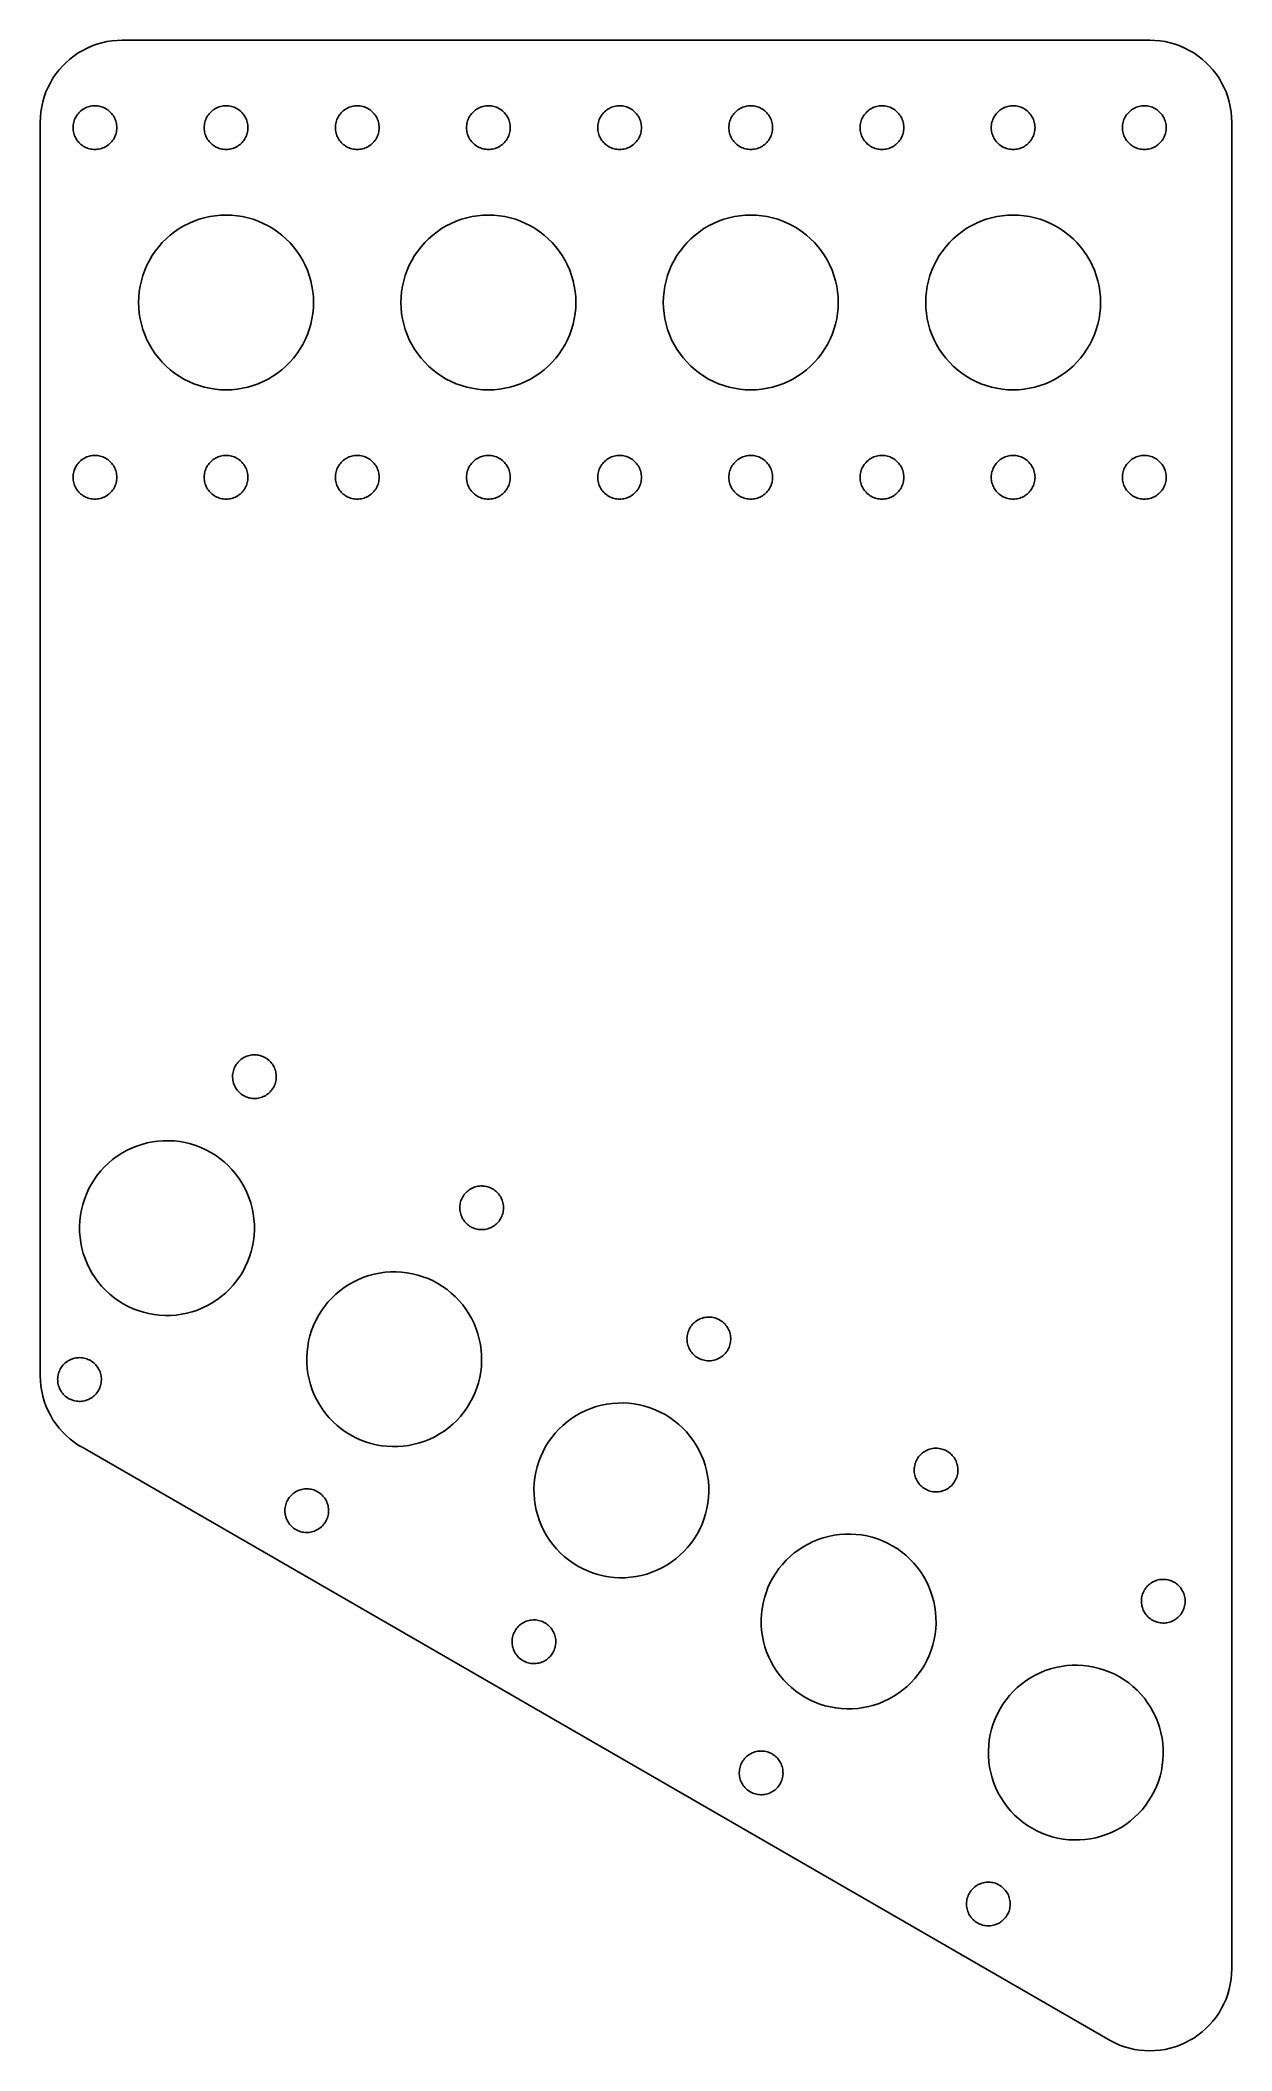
# Model space of a CAD drawing. Extents: x -109 to 0, y 0 to 184.
import ezdxf

# ---------------------------------------------------------------- set-up
doc = ezdxf.new("R2010")
doc.units = 0
doc.layers.get('0').update_dxf_attribs({"linetype": 'CONTINUOUS'})

msp = doc.modelspace()

# ---------------------------------------------------------------- linework, layer by layer
for points in [[(-7.02907, 0.0148), (-6.56, 0.05914), (-6.09464, 0.13284), (-5.63483, 0.23563), (-5.18237, 0.36708), (-4.73907, 0.52668), (-4.30665, 0.7138), (-3.88685, 0.9277), (-3.4813, 1.16754), (-3.09161, 1.43237), (-2.71932, 1.72115), (-2.3659, 2.03273), (-2.03273, 2.3659), (-1.72115, 2.71932), (-1.43237, 3.09161), (-1.16754, 3.4813), (-0.9277, 3.88685), (-0.7138, 4.30665), (-0.52668, 4.73907), (-0.36708, 5.18237), (-0.23563, 5.63483), (-0.13284, 6.09464), (-0.05914, 6.56), (-0.0148, 7.02907), (0, 7.5), (0, 176.5), (-0.0148, 176.971), (-0.05914, 177.44), (-0.13284, 177.905), (-0.23563, 178.365), (-0.36708, 178.818), (-0.52668, 179.261), (-0.7138, 179.693), (-0.9277, 180.113), (-1.16754, 180.519), (-1.43237, 180.908), (-1.72115, 181.281), (-2.03273, 181.634), (-2.3659, 181.967), (-2.71932, 182.279), (-3.09161, 182.568), (-3.4813, 182.832), (-3.88685, 183.072), (-4.30665, 183.286), (-4.73907, 183.473), (-5.18237, 183.633), (-5.63483, 183.764), (-6.09464, 183.867), (-6.56, 183.941), (-7.02907, 183.985), (-7.5, 184), (-101.5, 184), (-101.971, 183.985), (-102.44, 183.941), (-102.905, 183.867), (-103.365, 183.764), (-103.818, 183.633), (-104.261, 183.473), (-104.693, 183.286), (-105.113, 183.072), (-105.519, 182.832), (-105.908, 182.568), (-106.281, 182.279), (-106.634, 181.967), (-106.967, 181.634), (-107.279, 181.281), (-107.568, 180.908), (-107.832, 180.519), (-108.072, 180.113), (-108.286, 179.693), (-108.473, 179.261), (-108.633, 178.818), (-108.764, 178.365), (-108.867, 177.905), (-108.941, 177.44), (-108.985, 176.971), (-109, 176.5), (-109, 61.7709), (-108.985, 61.3), (-108.941, 60.8309), (-108.867, 60.3656), (-108.764, 59.9058), (-108.633, 59.4533), (-108.473, 59.01), (-108.286, 58.5776), (-108.072, 58.1578), (-107.832, 57.7522), (-107.568, 57.3625), (-107.279, 56.9902), (-106.967, 56.6368), (-106.634, 56.3037), (-106.281, 55.9921), (-105.908, 55.7033), (-105.519, 55.4385), (-105.113, 55.1986), (-11.1132, 0.9277), (-10.6933, 0.7138), (-10.2609, 0.52668), (-9.81763, 0.36708), (-9.36517, 0.23563), (-8.90536, 0.13284), (-8.44, 0.05914), (-7.97093, 0.0148), (-7.5, 0)], [(-104.126, 174.004), (-104.251, 174.016), (-104.375, 174.035), (-104.497, 174.063), (-104.618, 174.098), (-104.736, 174.14), (-104.852, 174.19), (-104.964, 174.247), (-105.072, 174.311), (-105.176, 174.382), (-105.275, 174.459), (-105.369, 174.542), (-105.458, 174.631), (-105.541, 174.725), (-105.618, 174.824), (-105.689, 174.928), (-105.725, 174.99), (-105.753, 175.036), (-105.81, 175.148), (-105.86, 175.264), (-105.902, 175.382), (-105.937, 175.503), (-105.965, 175.625), (-105.984, 175.749), (-105.996, 175.874), (-106, 176), (-105.996, 176.126), (-105.984, 176.251), (-105.965, 176.375), (-105.937, 176.497), (-105.902, 176.618), (-105.86, 176.736), (-105.81, 176.852), (-105.753, 176.964), (-105.689, 177.072), (-105.618, 177.176), (-105.541, 177.275), (-105.458, 177.369), (-105.369, 177.458), (-105.275, 177.541), (-105.176, 177.618), (-105.072, 177.689), (-104.964, 177.753), (-104.852, 177.81), (-104.736, 177.86), (-104.618, 177.902), (-104.497, 177.937), (-104.375, 177.965), (-104.251, 177.984), (-104.126, 177.996), (-104, 178), (-103.874, 177.996), (-103.803, 177.989), (-103.749, 177.984), (-103.625, 177.965), (-103.503, 177.937), (-103.382, 177.902), (-103.264, 177.86), (-103.148, 177.81), (-103.036, 177.753), (-102.928, 177.689), (-102.824, 177.618), (-102.725, 177.541), (-102.631, 177.458), (-102.542, 177.369), (-102.459, 177.275), (-102.382, 177.176), (-102.311, 177.072), (-102.247, 176.964), (-102.19, 176.852), (-102.14, 176.736), (-102.098, 176.618), (-102.063, 176.497), (-102.035, 176.375), (-102.016, 176.251), (-102.004, 176.126), (-102, 176), (-102.004, 175.874), (-102.016, 175.749), (-102.035, 175.625), (-102.063, 175.503), (-102.098, 175.382), (-102.14, 175.264), (-102.19, 175.148), (-102.247, 175.036), (-102.311, 174.928), (-102.382, 174.824), (-102.459, 174.725), (-102.542, 174.631), (-102.631, 174.542), (-102.725, 174.459), (-102.824, 174.382), (-102.928, 174.311), (-103.036, 174.247), (-103.148, 174.19), (-103.264, 174.14), (-103.382, 174.098), (-103.503, 174.063), (-103.625, 174.035), (-103.749, 174.016), (-103.874, 174.004), (-104, 174)], [(-91.1484, 177.81), (-91.0365, 177.753), (-90.9283, 177.689), (-90.8244, 177.618), (-90.7252, 177.541), (-90.6309, 177.458), (-90.5421, 177.369), (-90.459, 177.275), (-90.382, 177.176), (-90.3113, 177.072), (-90.2474, 176.964), (-90.1903, 176.852), (-90.1404, 176.736), (-90.0979, 176.618), (-90.0628, 176.497), (-90.0354, 176.375), (-90.0158, 176.251), (-90.0039, 176.126), (-90, 176), (-90.0039, 175.874), (-90.0158, 175.749), (-90.0354, 175.625), (-90.0628, 175.503), (-90.0979, 175.382), (-90.1404, 175.264), (-90.1903, 175.148), (-90.2474, 175.036), (-90.3113, 174.928), (-90.382, 174.824), (-90.459, 174.725), (-90.5421, 174.631), (-90.6309, 174.542), (-90.7252, 174.459), (-90.8244, 174.382), (-90.9283, 174.311), (-91.0365, 174.247), (-91.1484, 174.19), (-91.2637, 174.14), (-91.382, 174.098), (-91.5026, 174.063), (-91.6252, 174.035), (-91.7493, 174.016), (-91.8744, 174.004), (-92, 174), (-92.1256, 174.004), (-92.2507, 174.016), (-92.3748, 174.035), (-92.4974, 174.063), (-92.618, 174.098), (-92.7363, 174.14), (-92.8516, 174.19), (-92.9635, 174.247), (-93.0717, 174.311), (-93.1756, 174.382), (-93.2748, 174.459), (-93.3691, 174.542), (-93.4579, 174.631), (-93.541, 174.725), (-93.618, 174.824), (-93.6887, 174.928), (-93.7526, 175.036), (-93.8097, 175.148), (-93.8596, 175.264), (-93.9021, 175.382), (-93.9372, 175.503), (-93.9646, 175.625), (-93.9842, 175.749), (-93.9961, 175.874), (-94, 176), (-93.9961, 176.126), (-93.9842, 176.251), (-93.9646, 176.375), (-93.9372, 176.497), (-93.9021, 176.618), (-93.8596, 176.736), (-93.8097, 176.852), (-93.7526, 176.964), (-93.6887, 177.072), (-93.618, 177.176), (-93.541, 177.275), (-93.4579, 177.369), (-93.3691, 177.458), (-93.2748, 177.541), (-93.1756, 177.618), (-93.0717, 177.689), (-92.9635, 177.753), (-92.8516, 177.81), (-92.7363, 177.86), (-92.618, 177.902), (-92.4974, 177.937), (-92.3748, 177.965), (-92.2507, 177.984), (-92.1256, 177.996), (-92, 178), (-91.8744, 177.996), (-91.7493, 177.984), (-91.6252, 177.965), (-91.5026, 177.937), (-91.382, 177.902), (-91.2637, 177.86)], [(-81.9372, 176.497), (-81.9021, 176.618), (-81.8596, 176.736), (-81.8097, 176.852), (-81.7526, 176.964), (-81.6887, 177.072), (-81.618, 177.176), (-81.541, 177.275), (-81.4579, 177.369), (-81.3691, 177.458), (-81.2748, 177.541), (-81.1756, 177.618), (-81.0717, 177.689), (-80.9635, 177.753), (-80.8516, 177.81), (-80.7363, 177.86), (-80.618, 177.902), (-80.4974, 177.937), (-80.3748, 177.965), (-80.2507, 177.984), (-80.1256, 177.996), (-80, 178), (-79.8744, 177.996), (-79.7493, 177.984), (-79.6252, 177.965), (-79.5026, 177.937), (-79.382, 177.902), (-79.2637, 177.86), (-79.1484, 177.81), (-79.0365, 177.753), (-78.9283, 177.689), (-78.8244, 177.618), (-78.7252, 177.541), (-78.6309, 177.458), (-78.5421, 177.369), (-78.459, 177.275), (-78.382, 177.176), (-78.3113, 177.072), (-78.2474, 176.964), (-78.1903, 176.852), (-78.1404, 176.736), (-78.0979, 176.618), (-78.0628, 176.497), (-78.0354, 176.375), (-78.0158, 176.251), (-78.0039, 176.126), (-78, 176), (-78.0039, 175.874), (-78.0158, 175.749), (-78.0354, 175.625), (-78.0628, 175.503), (-78.0979, 175.382), (-78.1404, 175.264), (-78.1903, 175.148), (-78.2474, 175.036), (-78.3113, 174.928), (-78.382, 174.824), (-78.459, 174.725), (-78.5421, 174.631), (-78.6309, 174.542), (-78.7252, 174.459), (-78.8244, 174.382), (-78.9283, 174.311), (-79.0365, 174.247), (-79.1484, 174.19), (-79.2637, 174.14), (-79.382, 174.098), (-79.5026, 174.063), (-79.6252, 174.035), (-79.7493, 174.016), (-79.8744, 174.004), (-80, 174), (-80.1256, 174.004), (-80.2507, 174.016), (-80.3748, 174.035), (-80.4974, 174.063), (-80.618, 174.098), (-80.7363, 174.14), (-80.8516, 174.19), (-80.9635, 174.247), (-81.0717, 174.311), (-81.1756, 174.382), (-81.2748, 174.459), (-81.3691, 174.542), (-81.4579, 174.631), (-81.541, 174.725), (-81.618, 174.824), (-81.6887, 174.928), (-81.7526, 175.036), (-81.8097, 175.148), (-81.8596, 175.264), (-81.9021, 175.382), (-81.9372, 175.503), (-81.9646, 175.625), (-81.9842, 175.749), (-81.9961, 175.874), (-82, 176), (-81.9961, 176.126), (-81.9842, 176.251), (-81.9646, 176.375)], [(-69.3691, 174.542), (-69.4579, 174.631), (-69.541, 174.725), (-69.618, 174.824), (-69.6887, 174.928), (-69.7526, 175.036), (-69.8097, 175.148), (-69.8596, 175.264), (-69.9021, 175.382), (-69.9372, 175.503), (-69.9646, 175.625), (-69.9842, 175.749), (-69.996, 175.874), (-70, 176), (-69.996, 176.126), (-69.9842, 176.251), (-69.9646, 176.375), (-69.9372, 176.497), (-69.9021, 176.618), (-69.8596, 176.736), (-69.8097, 176.852), (-69.7526, 176.964), (-69.6887, 177.072), (-69.618, 177.176), (-69.541, 177.275), (-69.4579, 177.369), (-69.3691, 177.458), (-69.2748, 177.541), (-69.1756, 177.618), (-69.0717, 177.689), (-68.9635, 177.753), (-68.8516, 177.81), (-68.7363, 177.86), (-68.618, 177.902), (-68.4974, 177.937), (-68.3748, 177.965), (-68.2507, 177.984), (-68.1256, 177.996), (-68, 178), (-67.8744, 177.996), (-67.7493, 177.984), (-67.6252, 177.965), (-67.5026, 177.937), (-67.382, 177.902), (-67.2637, 177.86), (-67.1484, 177.81), (-67.0365, 177.753), (-66.9283, 177.689), (-66.8244, 177.618), (-66.7252, 177.541), (-66.6309, 177.458), (-66.5421, 177.369), (-66.459, 177.275), (-66.382, 177.176), (-66.3113, 177.072), (-66.2474, 176.964), (-66.1903, 176.852), (-66.1404, 176.736), (-66.0979, 176.618), (-66.0628, 176.497), (-66.0354, 176.375), (-66.0158, 176.251), (-66.0039, 176.126), (-66, 176), (-66.0039, 175.874), (-66.0158, 175.749), (-66.0354, 175.625), (-66.0628, 175.503), (-66.0979, 175.382), (-66.1404, 175.264), (-66.1903, 175.148), (-66.2474, 175.036), (-66.3113, 174.928), (-66.382, 174.824), (-66.459, 174.725), (-66.5421, 174.631), (-66.6309, 174.542), (-66.7252, 174.459), (-66.8244, 174.382), (-66.9283, 174.311), (-67.0365, 174.247), (-67.1484, 174.19), (-67.2637, 174.14), (-67.382, 174.098), (-67.5026, 174.063), (-67.6252, 174.035), (-67.7493, 174.016), (-67.8744, 174.004), (-68, 174), (-68.1256, 174.004), (-68.2507, 174.016), (-68.3748, 174.035), (-68.4974, 174.063), (-68.618, 174.098), (-68.7363, 174.14), (-68.8516, 174.19), (-68.9635, 174.247), (-69.0717, 174.311), (-69.1756, 174.382), (-69.2748, 174.459)], [(-56.7362, 174.14), (-56.8516, 174.19), (-56.9635, 174.247), (-57.0717, 174.311), (-57.1756, 174.382), (-57.2748, 174.459), (-57.3691, 174.542), (-57.4579, 174.631), (-57.541, 174.725), (-57.618, 174.824), (-57.6887, 174.928), (-57.7526, 175.036), (-57.8097, 175.148), (-57.8596, 175.264), (-57.9021, 175.382), (-57.9372, 175.503), (-57.9646, 175.625), (-57.9842, 175.749), (-57.9961, 175.874), (-58, 176), (-57.9961, 176.126), (-57.9842, 176.251), (-57.9646, 176.375), (-57.9372, 176.497), (-57.9021, 176.618), (-57.8596, 176.736), (-57.8097, 176.852), (-57.7526, 176.964), (-57.6887, 177.072), (-57.618, 177.176), (-57.541, 177.275), (-57.4579, 177.369), (-57.3691, 177.458), (-57.2748, 177.541), (-57.1756, 177.618), (-57.0717, 177.689), (-56.9635, 177.753), (-56.8516, 177.81), (-56.7362, 177.86), (-56.618, 177.902), (-56.4974, 177.937), (-56.3748, 177.965), (-56.2507, 177.984), (-56.1256, 177.996), (-56, 178), (-55.8744, 177.996), (-55.7493, 177.984), (-55.6252, 177.965), (-55.5026, 177.937), (-55.382, 177.902), (-55.2637, 177.86), (-55.1484, 177.81), (-55.0365, 177.753), (-54.9283, 177.689), (-54.8244, 177.618), (-54.7252, 177.541), (-54.6309, 177.458), (-54.5421, 177.369), (-54.459, 177.275), (-54.382, 177.176), (-54.3113, 177.072), (-54.2474, 176.964), (-54.1903, 176.852), (-54.1404, 176.736), (-54.0979, 176.618), (-54.0628, 176.497), (-54.0354, 176.375), (-54.0158, 176.251), (-54.0039, 176.126), (-54, 176), (-54.0039, 175.874), (-54.0158, 175.749), (-54.0354, 175.625), (-54.0628, 175.503), (-54.0979, 175.382), (-54.1404, 175.264), (-54.1903, 175.148), (-54.2474, 175.036), (-54.3113, 174.928), (-54.382, 174.824), (-54.459, 174.725), (-54.5421, 174.631), (-54.6309, 174.542), (-54.7252, 174.459), (-54.8244, 174.382), (-54.9283, 174.311), (-55.0365, 174.247), (-55.1484, 174.19), (-55.2637, 174.14), (-55.382, 174.098), (-55.5026, 174.063), (-55.6252, 174.035), (-55.7493, 174.016), (-55.8744, 174.004), (-56, 174), (-56.1256, 174.004), (-56.2507, 174.016), (-56.3748, 174.035), (-56.4974, 174.063), (-56.618, 174.098)], [(-44.9635, 174.247), (-45.0717, 174.311), (-45.1756, 174.382), (-45.2748, 174.459), (-45.3691, 174.542), (-45.4579, 174.631), (-45.541, 174.725), (-45.618, 174.824), (-45.6887, 174.928), (-45.7526, 175.036), (-45.8097, 175.148), (-45.8596, 175.264), (-45.9021, 175.382), (-45.9372, 175.503), (-45.9646, 175.625), (-45.9842, 175.749), (-45.9961, 175.874), (-46, 176), (-45.9961, 176.126), (-45.9842, 176.251), (-45.9646, 176.375), (-45.9372, 176.497), (-45.9021, 176.618), (-45.8596, 176.736), (-45.8097, 176.852), (-45.7526, 176.964), (-45.6887, 177.072), (-45.618, 177.176), (-45.541, 177.275), (-45.4579, 177.369), (-45.3691, 177.458), (-45.2748, 177.541), (-45.1756, 177.618), (-45.0717, 177.689), (-44.9635, 177.753), (-44.8516, 177.81), (-44.7362, 177.86), (-44.618, 177.902), (-44.4974, 177.937), (-44.3748, 177.965), (-44.2507, 177.984), (-44.1256, 177.996), (-44, 178), (-43.8744, 177.996), (-43.7493, 177.984), (-43.6252, 177.965), (-43.5026, 177.937), (-43.382, 177.902), (-43.2637, 177.86), (-43.1484, 177.81), (-43.0365, 177.753), (-42.9283, 177.689), (-42.8244, 177.618), (-42.7252, 177.541), (-42.6309, 177.458), (-42.5421, 177.369), (-42.459, 177.275), (-42.382, 177.176), (-42.3113, 177.072), (-42.2474, 176.964), (-42.1903, 176.852), (-42.1404, 176.736), (-42.0979, 176.618), (-42.0628, 176.497), (-42.0354, 176.375), (-42.0158, 176.251), (-42.0039, 176.126), (-42, 176), (-42.0039, 175.874), (-42.0158, 175.749), (-42.0354, 175.625), (-42.0628, 175.503), (-42.0979, 175.382), (-42.1404, 175.264), (-42.1903, 175.148), (-42.2474, 175.036), (-42.3113, 174.928), (-42.382, 174.824), (-42.459, 174.725), (-42.5421, 174.631), (-42.6309, 174.542), (-42.7252, 174.459), (-42.8244, 174.382), (-42.9283, 174.311), (-43.0365, 174.247), (-43.1484, 174.19), (-43.2637, 174.14), (-43.382, 174.098), (-43.5026, 174.063), (-43.6252, 174.035), (-43.7493, 174.016), (-43.8744, 174.004), (-44, 174), (-44.1256, 174.004), (-44.2507, 174.016), (-44.3748, 174.035), (-44.4974, 174.063), (-44.618, 174.098), (-44.7362, 174.14), (-44.8516, 174.19)], [(-32.618, 174.098), (-32.7362, 174.14), (-32.8516, 174.19), (-32.9635, 174.247), (-33.0717, 174.311), (-33.1756, 174.382), (-33.2748, 174.459), (-33.3691, 174.542), (-33.4579, 174.631), (-33.541, 174.725), (-33.618, 174.824), (-33.6887, 174.928), (-33.7526, 175.036), (-33.8097, 175.148), (-33.8596, 175.264), (-33.9021, 175.382), (-33.9372, 175.503), (-33.9646, 175.625), (-33.9842, 175.749), (-33.9961, 175.874), (-34, 176), (-33.9961, 176.126), (-33.9842, 176.251), (-33.9646, 176.375), (-33.9372, 176.497), (-33.9021, 176.618), (-33.8596, 176.736), (-33.8097, 176.852), (-33.7526, 176.964), (-33.6887, 177.072), (-33.618, 177.176), (-33.541, 177.275), (-33.4579, 177.369), (-33.3691, 177.458), (-33.2748, 177.541), (-33.1756, 177.618), (-33.0717, 177.689), (-32.9635, 177.753), (-32.8516, 177.81), (-32.7362, 177.86), (-32.618, 177.902), (-32.4974, 177.937), (-32.3748, 177.965), (-32.2507, 177.984), (-32.1256, 177.996), (-32, 178), (-31.8744, 177.996), (-31.7493, 177.984), (-31.6252, 177.965), (-31.5026, 177.937), (-31.382, 177.902), (-31.2638, 177.86), (-31.1484, 177.81), (-31.0365, 177.753), (-30.9283, 177.689), (-30.8244, 177.618), (-30.7252, 177.541), (-30.6309, 177.458), (-30.5421, 177.369), (-30.459, 177.275), (-30.382, 177.176), (-30.3113, 177.072), (-30.2474, 176.964), (-30.1903, 176.852), (-30.1404, 176.736), (-30.0979, 176.618), (-30.0628, 176.497), (-30.0354, 176.375), (-30.0158, 176.251), (-30.0039, 176.126), (-30, 176), (-30.0039, 175.874), (-30.0158, 175.749), (-30.0354, 175.625), (-30.0628, 175.503), (-30.0979, 175.382), (-30.1404, 175.264), (-30.1903, 175.148), (-30.2474, 175.036), (-30.3113, 174.928), (-30.382, 174.824), (-30.459, 174.725), (-30.5421, 174.631), (-30.6309, 174.542), (-30.7252, 174.459), (-30.8244, 174.382), (-30.9283, 174.311), (-31.0365, 174.247), (-31.1484, 174.19), (-31.2638, 174.14), (-31.382, 174.098), (-31.5026, 174.063), (-31.6252, 174.035), (-31.7493, 174.016), (-31.8744, 174.004), (-32, 174), (-32.1256, 174.004), (-32.2507, 174.016), (-32.3748, 174.035), (-32.4974, 174.063)], [(-20.9635, 174.247), (-21.0717, 174.311), (-21.1756, 174.382), (-21.2748, 174.459), (-21.3691, 174.542), (-21.4579, 174.631), (-21.541, 174.725), (-21.618, 174.824), (-21.6887, 174.928), (-21.7526, 175.036), (-21.8097, 175.148), (-21.8596, 175.264), (-21.9021, 175.382), (-21.9372, 175.503), (-21.9646, 175.625), (-21.9842, 175.749), (-21.9961, 175.874), (-22, 176), (-21.9961, 176.126), (-21.9842, 176.251), (-21.9646, 176.375), (-21.9372, 176.497), (-21.9021, 176.618), (-21.8596, 176.736), (-21.8097, 176.852), (-21.7526, 176.964), (-21.6887, 177.072), (-21.618, 177.176), (-21.541, 177.275), (-21.4579, 177.369), (-21.3691, 177.458), (-21.2748, 177.541), (-21.1756, 177.618), (-21.0717, 177.689), (-20.9635, 177.753), (-20.8516, 177.81), (-20.7362, 177.86), (-20.618, 177.902), (-20.4974, 177.937), (-20.3748, 177.965), (-20.2507, 177.984), (-20.1256, 177.996), (-20, 178), (-19.8744, 177.996), (-19.7493, 177.984), (-19.6252, 177.965), (-19.5026, 177.937), (-19.382, 177.902), (-19.2638, 177.86), (-19.1484, 177.81), (-19.0365, 177.753), (-18.9283, 177.689), (-18.8244, 177.618), (-18.7252, 177.541), (-18.6309, 177.458), (-18.5421, 177.369), (-18.459, 177.275), (-18.382, 177.176), (-18.3113, 177.072), (-18.2474, 176.964), (-18.1903, 176.852), (-18.1404, 176.736), (-18.0979, 176.618), (-18.0628, 176.497), (-18.0354, 176.375), (-18.0158, 176.251), (-18.0039, 176.126), (-18, 176), (-18.0039, 175.874), (-18.0158, 175.749), (-18.0354, 175.625), (-18.0628, 175.503), (-18.0979, 175.382), (-18.1404, 175.264), (-18.1903, 175.148), (-18.2474, 175.036), (-18.3113, 174.928), (-18.382, 174.824), (-18.459, 174.725), (-18.5421, 174.631), (-18.6309, 174.542), (-18.7252, 174.459), (-18.8244, 174.382), (-18.9283, 174.311), (-19.0365, 174.247), (-19.1484, 174.19), (-19.2638, 174.14), (-19.382, 174.098), (-19.5026, 174.063), (-19.6252, 174.035), (-19.7493, 174.016), (-19.8744, 174.004), (-20, 174), (-20.1256, 174.004), (-20.2507, 174.016), (-20.3748, 174.035), (-20.4974, 174.063), (-20.618, 174.098), (-20.7362, 174.14), (-20.8516, 174.19)], [(-8.12558, 174.004), (-8.25067, 174.016), (-8.37476, 174.035), (-8.49738, 174.063), (-8.61803, 174.098), (-8.73625, 174.14), (-8.85156, 174.19), (-8.96351, 174.247), (-9.07165, 174.311), (-9.17557, 174.382), (-9.27485, 174.459), (-9.36909, 174.542), (-9.45794, 174.631), (-9.54103, 174.725), (-9.61803, 174.824), (-9.68865, 174.928), (-9.75261, 175.036), (-9.80965, 175.148), (-9.85955, 175.264), (-9.90211, 175.382), (-9.93717, 175.503), (-9.96457, 175.625), (-9.98423, 175.749), (-9.99605, 175.874), (-10, 176), (-9.99605, 176.126), (-9.98423, 176.251), (-9.96457, 176.375), (-9.93717, 176.497), (-9.90211, 176.618), (-9.85955, 176.736), (-9.80965, 176.852), (-9.75261, 176.964), (-9.68865, 177.072), (-9.61803, 177.176), (-9.54103, 177.275), (-9.45794, 177.369), (-9.36909, 177.458), (-9.27485, 177.541), (-9.17557, 177.618), (-9.07165, 177.689), (-8.96351, 177.753), (-8.85156, 177.81), (-8.73625, 177.86), (-8.61803, 177.902), (-8.49738, 177.937), (-8.37476, 177.965), (-8.25067, 177.984), (-8.12558, 177.996), (-8, 178), (-7.87442, 177.996), (-7.74933, 177.984), (-7.62524, 177.965), (-7.50262, 177.937), (-7.38197, 177.902), (-7.26375, 177.86), (-7.14844, 177.81), (-7.03649, 177.753), (-6.92835, 177.689), (-6.82443, 177.618), (-6.72515, 177.541), (-6.63091, 177.458), (-6.54206, 177.369), (-6.45897, 177.275), (-6.38197, 177.176), (-6.31135, 177.072), (-6.24739, 176.964), (-6.19035, 176.852), (-6.14045, 176.736), (-6.09789, 176.618), (-6.06283, 176.497), (-6.06009, 176.485), (-6.03543, 176.375), (-6.01577, 176.251), (-6.00395, 176.126), (-6, 176), (-6.00395, 175.874), (-6.01577, 175.749), (-6.03543, 175.625), (-6.06283, 175.503), (-6.09789, 175.382), (-6.14045, 175.264), (-6.19035, 175.148), (-6.24739, 175.036), (-6.31135, 174.928), (-6.38197, 174.824), (-6.45897, 174.725), (-6.54206, 174.631), (-6.63091, 174.542), (-6.72515, 174.459), (-6.82443, 174.382), (-6.92835, 174.311), (-7.03649, 174.247), (-7.14844, 174.19), (-7.26375, 174.14), (-7.38197, 174.098), (-7.50262, 174.063), (-7.62524, 174.035), (-7.74933, 174.016), (-7.87442, 174.004), (-8, 174)], [(-84.3915, 162.472), (-84.2513, 161.99), (-84.1417, 161.499), (-84.0631, 161.003), (-84.0158, 160.502), (-84, 160), (-84.0158, 159.498), (-84.0631, 158.997), (-84.1417, 158.501), (-84.2513, 158.01), (-84.3915, 157.528), (-84.5618, 157.055), (-84.7614, 156.594), (-84.9895, 156.146), (-85.2454, 155.713), (-85.5279, 155.298), (-85.8359, 154.901), (-86.1683, 154.524), (-86.5236, 154.168), (-86.9006, 153.836), (-87.2977, 153.528), (-87.7134, 153.245), (-88.146, 152.99), (-88.5938, 152.761), (-89.055, 152.562), (-89.5279, 152.392), (-90.0105, 152.251), (-90.5009, 152.142), (-90.9973, 152.063), (-91.4977, 152.016), (-92, 152), (-92.5023, 152.016), (-93.0027, 152.063), (-93.4991, 152.142), (-93.9895, 152.251), (-94.4721, 152.392), (-94.945, 152.562), (-95.4062, 152.761), (-95.854, 152.99), (-96.2866, 153.245), (-96.7023, 153.528), (-97.0994, 153.836), (-97.4764, 154.168), (-97.8317, 154.524), (-98.1641, 154.901), (-98.4721, 155.298), (-98.7546, 155.713), (-99.0105, 156.146), (-99.2386, 156.594), (-99.4382, 157.055), (-99.6085, 157.528), (-99.7487, 158.01), (-99.8583, 158.501), (-99.9369, 158.997), (-99.9842, 159.498), (-100, 160), (-99.9842, 160.502), (-99.9369, 161.003), (-99.8583, 161.499), (-99.7487, 161.99), (-99.6085, 162.472), (-99.4382, 162.945), (-99.2386, 163.406), (-99.0105, 163.854), (-98.7546, 164.287), (-98.4721, 164.702), (-98.1641, 165.099), (-97.8317, 165.476), (-97.4764, 165.832), (-97.0988, 166.165), (-96.7023, 166.472), (-96.2866, 166.755), (-95.854, 167.01), (-95.4062, 167.239), (-94.945, 167.438), (-94.4721, 167.608), (-93.9895, 167.749), (-93.4991, 167.858), (-93.0027, 167.937), (-92.5023, 167.984), (-92, 168), (-91.4977, 167.984), (-90.9973, 167.937), (-90.5009, 167.858), (-90.0105, 167.749), (-89.5279, 167.608), (-89.055, 167.438), (-88.5938, 167.239), (-88.146, 167.01), (-87.7134, 166.755), (-87.2977, 166.472), (-86.9006, 166.164), (-86.5236, 165.832), (-86.1683, 165.476), (-85.8359, 165.099), (-85.5279, 164.702), (-85.2454, 164.287), (-84.9895, 163.854), (-84.7614, 163.406), (-84.5618, 162.945)], [(-75.9369, 161.003), (-75.8583, 161.499), (-75.7487, 161.99), (-75.6085, 162.472), (-75.4382, 162.945), (-75.2386, 163.406), (-75.0105, 163.854), (-74.7546, 164.287), (-74.4721, 164.702), (-74.1641, 165.099), (-73.8317, 165.476), (-73.4764, 165.832), (-73.0994, 166.164), (-72.7023, 166.472), (-72.2866, 166.755), (-71.854, 167.01), (-71.4062, 167.239), (-70.945, 167.438), (-70.4721, 167.608), (-69.9895, 167.749), (-69.4991, 167.858), (-69.0027, 167.937), (-68.5023, 167.984), (-68, 168), (-67.4977, 167.984), (-66.9973, 167.937), (-66.5009, 167.858), (-66.0105, 167.749), (-65.5279, 167.608), (-65.055, 167.438), (-64.5938, 167.239), (-64.146, 167.01), (-63.7134, 166.755), (-63.2977, 166.472), (-62.9006, 166.164), (-62.5236, 165.832), (-62.1683, 165.476), (-61.8359, 165.099), (-61.5279, 164.702), (-61.2454, 164.287), (-60.9895, 163.854), (-60.7614, 163.406), (-60.5618, 162.945), (-60.3915, 162.472), (-60.2513, 161.99), (-60.1417, 161.499), (-60.0631, 161.003), (-60.0158, 160.502), (-60, 160), (-60.0158, 159.498), (-60.0631, 158.997), (-60.1417, 158.501), (-60.2513, 158.01), (-60.3915, 157.528), (-60.5618, 157.055), (-60.7614, 156.594), (-60.9895, 156.146), (-61.2454, 155.713), (-61.5279, 155.298), (-61.8359, 154.901), (-62.1683, 154.524), (-62.5236, 154.168), (-62.9006, 153.836), (-63.2977, 153.528), (-63.7134, 153.245), (-64.146, 152.99), (-64.5938, 152.761), (-65.055, 152.562), (-65.5279, 152.392), (-66.0105, 152.251), (-66.5009, 152.142), (-66.9973, 152.063), (-67.4977, 152.016), (-68, 152), (-68.5023, 152.016), (-69.0027, 152.063), (-69.4991, 152.142), (-69.9895, 152.251), (-70.4721, 152.392), (-70.945, 152.562), (-71.4062, 152.761), (-71.854, 152.99), (-72.2866, 153.245), (-72.7023, 153.528), (-73.0994, 153.836), (-73.4764, 154.168), (-73.8317, 154.524), (-74.1641, 154.901), (-74.4721, 155.298), (-74.7546, 155.713), (-75.0105, 156.146), (-75.2386, 156.594), (-75.4382, 157.055), (-75.6085, 157.528), (-75.7487, 158.01), (-75.8583, 158.501), (-75.9369, 158.997), (-75.9842, 159.498), (-76, 160), (-75.9842, 160.502)], [(-50.1641, 154.901), (-50.4721, 155.298), (-50.7546, 155.713), (-51.0105, 156.146), (-51.2386, 156.594), (-51.4382, 157.055), (-51.6085, 157.528), (-51.7487, 158.01), (-51.8583, 158.501), (-51.9369, 158.997), (-51.9842, 159.498), (-52, 160), (-51.9842, 160.502), (-51.9369, 161.003), (-51.8583, 161.499), (-51.7487, 161.99), (-51.6085, 162.472), (-51.4382, 162.945), (-51.2386, 163.406), (-51.0105, 163.854), (-50.7546, 164.287), (-50.4721, 164.702), (-50.1641, 165.099), (-49.8317, 165.476), (-49.4764, 165.832), (-49.0994, 166.164), (-48.7023, 166.472), (-48.2866, 166.755), (-47.854, 167.01), (-47.4062, 167.239), (-46.945, 167.438), (-46.4721, 167.608), (-45.9895, 167.749), (-45.4991, 167.858), (-45.0027, 167.937), (-44.5023, 167.984), (-44, 168), (-43.4977, 167.984), (-42.9973, 167.937), (-42.5009, 167.858), (-42.0105, 167.749), (-41.5279, 167.608), (-41.055, 167.438), (-40.5938, 167.239), (-40.146, 167.01), (-39.7134, 166.755), (-39.2977, 166.472), (-38.9006, 166.164), (-38.5236, 165.832), (-38.1683, 165.476), (-37.8359, 165.099), (-37.5279, 164.702), (-37.2454, 164.287), (-36.9895, 163.854), (-36.7614, 163.406), (-36.5618, 162.945), (-36.3915, 162.472), (-36.2513, 161.99), (-36.1417, 161.499), (-36.0631, 161.003), (-36.0158, 160.502), (-36, 160), (-36.0158, 159.498), (-36.0631, 158.997), (-36.1417, 158.501), (-36.2513, 158.01), (-36.3915, 157.528), (-36.5618, 157.055), (-36.7614, 156.594), (-36.9895, 156.146), (-37.2454, 155.713), (-37.5279, 155.298), (-37.8359, 154.901), (-38.1683, 154.524), (-38.5236, 154.168), (-38.9006, 153.836), (-39.2977, 153.528), (-39.7134, 153.245), (-40.146, 152.99), (-40.5938, 152.761), (-41.055, 152.562), (-41.5279, 152.392), (-42.0105, 152.251), (-42.5009, 152.142), (-42.9973, 152.063), (-43.4977, 152.016), (-44, 152), (-44.5023, 152.016), (-45.0027, 152.063), (-45.4991, 152.142), (-45.9895, 152.251), (-46.4721, 152.392), (-46.945, 152.562), (-47.4062, 152.761), (-47.854, 152.99), (-48.2866, 153.245), (-48.7023, 153.528), (-49.0994, 153.836), (-49.4764, 154.168), (-49.8317, 154.524)], [(-24.7023, 166.472), (-24.2866, 166.755), (-23.854, 167.01), (-23.4062, 167.239), (-22.945, 167.438), (-22.4721, 167.608), (-21.9895, 167.749), (-21.4991, 167.858), (-21.0027, 167.937), (-20.5023, 167.984), (-20, 168), (-19.4977, 167.984), (-18.9973, 167.937), (-18.5009, 167.858), (-18.0105, 167.749), (-17.5279, 167.608), (-17.055, 167.438), (-16.5938, 167.239), (-16.146, 167.01), (-15.7134, 166.755), (-15.2977, 166.472), (-14.9006, 166.164), (-14.5236, 165.832), (-14.1683, 165.476), (-13.8359, 165.099), (-13.8051, 165.06), (-13.5279, 164.702), (-13.2454, 164.287), (-12.9895, 163.854), (-12.7727, 163.429), (-12.7614, 163.406), (-12.7414, 163.36), (-12.5618, 162.945), (-12.3915, 162.472), (-12.2513, 161.99), (-12.1417, 161.499), (-12.0631, 161.003), (-12.0158, 160.502), (-12, 160), (-12.0158, 159.498), (-12.0631, 158.997), (-12.1417, 158.501), (-12.2513, 158.01), (-12.3915, 157.528), (-12.5618, 157.055), (-12.7614, 156.594), (-12.9895, 156.146), (-13.2454, 155.713), (-13.5279, 155.298), (-13.8359, 154.901), (-14.1683, 154.524), (-14.5236, 154.168), (-14.9006, 153.836), (-15.2977, 153.528), (-15.7134, 153.245), (-16.146, 152.99), (-16.5938, 152.761), (-17.055, 152.562), (-17.5279, 152.392), (-18.0105, 152.251), (-18.5009, 152.142), (-18.9973, 152.063), (-19.4977, 152.016), (-20, 152), (-20.5023, 152.016), (-21.0027, 152.063), (-21.4991, 152.142), (-21.9895, 152.251), (-22.4721, 152.392), (-22.945, 152.562), (-23.4062, 152.761), (-23.854, 152.99), (-24.2866, 153.245), (-24.7023, 153.528), (-25.0994, 153.836), (-25.4764, 154.168), (-25.8317, 154.524), (-26.1641, 154.901), (-26.4721, 155.298), (-26.7546, 155.713), (-27.0105, 156.146), (-27.2386, 156.594), (-27.4382, 157.055), (-27.6085, 157.528), (-27.7487, 158.01), (-27.8583, 158.501), (-27.9369, 158.997), (-27.9842, 159.498), (-28, 160), (-27.9842, 160.502), (-27.9369, 161.003), (-27.8583, 161.499), (-27.7487, 161.99), (-27.6085, 162.472), (-27.4382, 162.945), (-27.2386, 163.406), (-27.0105, 163.854), (-26.7546, 164.287), (-26.4721, 164.702), (-26.1641, 165.099), (-25.8317, 165.476), (-25.4764, 165.832), (-25.0994, 166.164)], [(-103.036, 145.753), (-102.928, 145.689), (-102.824, 145.618), (-102.725, 145.541), (-102.631, 145.458), (-102.542, 145.369), (-102.459, 145.275), (-102.382, 145.176), (-102.311, 145.072), (-102.247, 144.964), (-102.19, 144.852), (-102.14, 144.736), (-102.098, 144.618), (-102.063, 144.497), (-102.035, 144.375), (-102.016, 144.251), (-102.004, 144.126), (-102, 144), (-102.004, 143.874), (-102.016, 143.749), (-102.035, 143.625), (-102.063, 143.503), (-102.098, 143.382), (-102.14, 143.264), (-102.19, 143.148), (-102.247, 143.036), (-102.311, 142.928), (-102.382, 142.824), (-102.459, 142.725), (-102.542, 142.631), (-102.631, 142.542), (-102.725, 142.459), (-102.824, 142.382), (-102.928, 142.311), (-103.036, 142.247), (-103.148, 142.19), (-103.264, 142.14), (-103.382, 142.098), (-103.503, 142.063), (-103.625, 142.035), (-103.749, 142.016), (-103.874, 142.004), (-104, 142), (-104.126, 142.004), (-104.251, 142.016), (-104.375, 142.035), (-104.497, 142.063), (-104.618, 142.098), (-104.736, 142.14), (-104.852, 142.19), (-104.964, 142.247), (-105.072, 142.311), (-105.176, 142.382), (-105.275, 142.459), (-105.369, 142.542), (-105.458, 142.631), (-105.541, 142.725), (-105.618, 142.824), (-105.689, 142.928), (-105.753, 143.036), (-105.81, 143.148), (-105.86, 143.264), (-105.902, 143.382), (-105.937, 143.503), (-105.965, 143.625), (-105.984, 143.749), (-105.996, 143.874), (-106, 144), (-105.996, 144.126), (-105.984, 144.251), (-105.965, 144.375), (-105.937, 144.497), (-105.902, 144.618), (-105.849, 144.761), (-105.81, 144.852), (-105.753, 144.964), (-105.689, 145.072), (-105.618, 145.176), (-105.541, 145.275), (-105.458, 145.369), (-105.369, 145.458), (-105.275, 145.541), (-105.176, 145.618), (-105.072, 145.689), (-104.964, 145.753), (-104.852, 145.81), (-104.736, 145.86), (-104.618, 145.902), (-104.497, 145.937), (-104.375, 145.965), (-104.251, 145.984), (-104.126, 145.996), (-104, 146), (-103.874, 145.996), (-103.749, 145.984), (-103.625, 145.965), (-103.503, 145.937), (-103.382, 145.902), (-103.264, 145.86), (-103.148, 145.81)], [(-93.3691, 142.542), (-93.4579, 142.631), (-93.541, 142.725), (-93.618, 142.824), (-93.6887, 142.928), (-93.7526, 143.036), (-93.8097, 143.148), (-93.8596, 143.264), (-93.9021, 143.382), (-93.9372, 143.503), (-93.9646, 143.625), (-93.9842, 143.749), (-93.9961, 143.874), (-94, 144), (-93.9961, 144.126), (-93.9842, 144.251), (-93.9646, 144.375), (-93.9372, 144.497), (-93.9021, 144.618), (-93.8596, 144.736), (-93.8097, 144.852), (-93.7526, 144.964), (-93.6887, 145.072), (-93.618, 145.176), (-93.541, 145.275), (-93.4579, 145.369), (-93.3691, 145.458), (-93.2748, 145.541), (-93.1756, 145.618), (-93.0717, 145.689), (-92.9635, 145.753), (-92.8516, 145.81), (-92.7363, 145.86), (-92.618, 145.902), (-92.4974, 145.937), (-92.3748, 145.965), (-92.2507, 145.984), (-92.1256, 145.996), (-92, 146), (-91.8744, 145.996), (-91.7493, 145.984), (-91.6252, 145.965), (-91.5026, 145.937), (-91.382, 145.902), (-91.2637, 145.86), (-91.1484, 145.81), (-91.0365, 145.753), (-90.9283, 145.689), (-90.8244, 145.618), (-90.7252, 145.541), (-90.6309, 145.458), (-90.5421, 145.369), (-90.459, 145.275), (-90.382, 145.176), (-90.3417, 145.116), (-90.3113, 145.072), (-90.2474, 144.964), (-90.1903, 144.852), (-90.1404, 144.736), (-90.0979, 144.618), (-90.0628, 144.497), (-90.0354, 144.375), (-90.0158, 144.251), (-90.0039, 144.126), (-90, 144), (-90.0039, 143.874), (-90.0158, 143.749), (-90.0354, 143.625), (-90.0628, 143.503), (-90.0979, 143.382), (-90.1404, 143.264), (-90.1903, 143.148), (-90.2474, 143.036), (-90.3113, 142.928), (-90.382, 142.824), (-90.459, 142.725), (-90.5421, 142.631), (-90.6309, 142.542), (-90.7252, 142.459), (-90.8244, 142.382), (-90.9283, 142.311), (-91.0365, 142.247), (-91.1484, 142.19), (-91.2637, 142.14), (-91.382, 142.098), (-91.5026, 142.063), (-91.6252, 142.035), (-91.7493, 142.016), (-91.8744, 142.004), (-92, 142), (-92.1256, 142.004), (-92.2507, 142.016), (-92.3748, 142.035), (-92.4974, 142.063), (-92.618, 142.098), (-92.7363, 142.14), (-92.8516, 142.19), (-92.9635, 142.247), (-93.0717, 142.311), (-93.1756, 142.382), (-93.2748, 142.459)], [(-79.2637, 145.86), (-79.1484, 145.81), (-79.0365, 145.753), (-78.9283, 145.689), (-78.8244, 145.618), (-78.7252, 145.541), (-78.6309, 145.458), (-78.5421, 145.369), (-78.459, 145.275), (-78.382, 145.176), (-78.3113, 145.072), (-78.2474, 144.964), (-78.1903, 144.852), (-78.1404, 144.736), (-78.0979, 144.618), (-78.0628, 144.497), (-78.0354, 144.375), (-78.0158, 144.251), (-78.0039, 144.126), (-78, 144), (-78.0039, 143.874), (-78.0158, 143.749), (-78.0354, 143.625), (-78.0628, 143.503), (-78.0979, 143.382), (-78.1404, 143.264), (-78.1903, 143.148), (-78.2474, 143.036), (-78.3113, 142.928), (-78.382, 142.824), (-78.459, 142.725), (-78.5421, 142.631), (-78.6309, 142.542), (-78.7252, 142.459), (-78.8244, 142.382), (-78.9283, 142.311), (-79.0365, 142.247), (-79.1484, 142.19), (-79.2637, 142.14), (-79.382, 142.098), (-79.5026, 142.063), (-79.6252, 142.035), (-79.7493, 142.016), (-79.8744, 142.004), (-80.0014, 142), (-80.1256, 142.004), (-80.2507, 142.016), (-80.3748, 142.035), (-80.4974, 142.063), (-80.618, 142.098), (-80.7363, 142.14), (-80.8516, 142.19), (-80.9635, 142.247), (-81.0717, 142.311), (-81.1756, 142.382), (-81.2748, 142.459), (-81.3691, 142.542), (-81.4579, 142.631), (-81.541, 142.725), (-81.618, 142.824), (-81.6887, 142.928), (-81.7526, 143.036), (-81.8097, 143.148), (-81.8596, 143.264), (-81.9021, 143.382), (-81.9372, 143.503), (-81.9646, 143.625), (-81.9842, 143.749), (-81.9961, 143.874), (-82, 144), (-81.9961, 144.126), (-81.9842, 144.251), (-81.9646, 144.375), (-81.9372, 144.497), (-81.9021, 144.618), (-81.8596, 144.736), (-81.8097, 144.852), (-81.7526, 144.964), (-81.6887, 145.072), (-81.618, 145.176), (-81.541, 145.275), (-81.4579, 145.369), (-81.3691, 145.458), (-81.2748, 145.541), (-81.1756, 145.618), (-81.0717, 145.689), (-80.9635, 145.753), (-80.8516, 145.81), (-80.7363, 145.86), (-80.618, 145.902), (-80.4974, 145.937), (-80.3748, 145.965), (-80.2507, 145.984), (-80.1256, 145.996), (-80, 146), (-79.8744, 145.996), (-79.7493, 145.984), (-79.6252, 145.965), (-79.5026, 145.937), (-79.382, 145.902)], [(-69.9372, 143.503), (-69.9646, 143.625), (-69.9842, 143.749), (-69.996, 143.874), (-70, 144), (-69.996, 144.126), (-69.9842, 144.251), (-69.9646, 144.375), (-69.9372, 144.497), (-69.9021, 144.618), (-69.8596, 144.736), (-69.8097, 144.852), (-69.7526, 144.964), (-69.6887, 145.072), (-69.618, 145.176), (-69.541, 145.275), (-69.4579, 145.369), (-69.3691, 145.458), (-69.2748, 145.541), (-69.1756, 145.618), (-69.0717, 145.689), (-68.9635, 145.753), (-68.8516, 145.81), (-68.7363, 145.86), (-68.618, 145.902), (-68.4974, 145.937), (-68.3748, 145.965), (-68.2507, 145.984), (-68.1256, 145.996), (-68, 146), (-67.8744, 145.996), (-67.7493, 145.984), (-67.6252, 145.965), (-67.5026, 145.937), (-67.382, 145.902), (-67.2637, 145.86), (-67.1484, 145.81), (-67.0365, 145.753), (-66.9283, 145.689), (-66.8244, 145.618), (-66.7252, 145.541), (-66.6309, 145.458), (-66.5421, 145.369), (-66.459, 145.275), (-66.382, 145.176), (-66.3113, 145.072), (-66.2474, 144.964), (-66.1903, 144.852), (-66.1404, 144.736), (-66.0979, 144.618), (-66.0628, 144.497), (-66.0354, 144.375), (-66.0158, 144.251), (-66.0039, 144.126), (-66, 144), (-66.0039, 143.874), (-66.0158, 143.749), (-66.0354, 143.625), (-66.0628, 143.503), (-66.0979, 143.382), (-66.1404, 143.264), (-66.1903, 143.148), (-66.2474, 143.036), (-66.3113, 142.928), (-66.382, 142.824), (-66.459, 142.725), (-66.5421, 142.631), (-66.6309, 142.542), (-66.7252, 142.459), (-66.8244, 142.382), (-66.9283, 142.311), (-67.0365, 142.247), (-67.1484, 142.19), (-67.2637, 142.14), (-67.382, 142.098), (-67.5026, 142.063), (-67.6252, 142.035), (-67.7493, 142.016), (-67.8744, 142.004), (-68, 142), (-68.1256, 142.004), (-68.2507, 142.016), (-68.3748, 142.035), (-68.4974, 142.063), (-68.618, 142.098), (-68.7363, 142.14), (-68.8516, 142.19), (-68.9635, 142.247), (-69.0717, 142.311), (-69.1756, 142.382), (-69.2748, 142.459), (-69.3691, 142.542), (-69.4579, 142.631), (-69.541, 142.725), (-69.618, 142.824), (-69.6887, 142.928), (-69.7526, 143.036), (-69.8097, 143.148), (-69.8596, 143.264), (-69.9021, 143.382)], [(-57.1756, 142.382), (-57.2748, 142.459), (-57.3691, 142.542), (-57.4579, 142.631), (-57.541, 142.725), (-57.618, 142.824), (-57.6887, 142.928), (-57.7526, 143.036), (-57.8097, 143.148), (-57.8596, 143.264), (-57.9021, 143.382), (-57.9372, 143.503), (-57.9646, 143.625), (-57.9842, 143.749), (-57.9961, 143.874), (-58, 144), (-57.9961, 144.126), (-57.9842, 144.251), (-57.9646, 144.375), (-57.9372, 144.497), (-57.9021, 144.618), (-57.8596, 144.736), (-57.8097, 144.852), (-57.7526, 144.964), (-57.6887, 145.072), (-57.618, 145.176), (-57.541, 145.275), (-57.4579, 145.369), (-57.3691, 145.458), (-57.2748, 145.541), (-57.1756, 145.618), (-57.0717, 145.689), (-56.9635, 145.753), (-56.8516, 145.81), (-56.7362, 145.86), (-56.618, 145.902), (-56.4974, 145.937), (-56.3748, 145.965), (-56.2507, 145.984), (-56.1256, 145.996), (-56, 146), (-55.8744, 145.996), (-55.7493, 145.984), (-55.6252, 145.965), (-55.5026, 145.937), (-55.382, 145.902), (-55.2637, 145.86), (-55.1484, 145.81), (-55.0365, 145.753), (-54.9283, 145.689), (-54.8244, 145.618), (-54.7252, 145.541), (-54.6309, 145.458), (-54.5421, 145.369), (-54.459, 145.275), (-54.382, 145.176), (-54.3113, 145.072), (-54.2474, 144.964), (-54.1903, 144.852), (-54.1404, 144.736), (-54.0979, 144.618), (-54.0628, 144.497), (-54.0354, 144.375), (-54.0158, 144.251), (-54.0039, 144.126), (-54, 144), (-54.0039, 143.874), (-54.0158, 143.749), (-54.0354, 143.625), (-54.0628, 143.503), (-54.0979, 143.382), (-54.1404, 143.264), (-54.1903, 143.148), (-54.2474, 143.036), (-54.3113, 142.928), (-54.382, 142.824), (-54.459, 142.725), (-54.5421, 142.631), (-54.6309, 142.542), (-54.7252, 142.459), (-54.8244, 142.382), (-54.9283, 142.311), (-55.0365, 142.247), (-55.1484, 142.19), (-55.2637, 142.14), (-55.382, 142.098), (-55.5026, 142.063), (-55.6252, 142.035), (-55.7493, 142.016), (-55.8744, 142.004), (-56, 142), (-56.1256, 142.004), (-56.2507, 142.016), (-56.3748, 142.035), (-56.4974, 142.063), (-56.618, 142.098), (-56.7362, 142.14), (-56.8516, 142.19), (-56.9635, 142.247), (-57.0717, 142.311)], [(-45.0717, 142.311), (-45.1756, 142.382), (-45.2748, 142.459), (-45.3691, 142.542), (-45.4579, 142.631), (-45.541, 142.725), (-45.618, 142.824), (-45.6887, 142.928), (-45.7526, 143.036), (-45.8097, 143.148), (-45.8596, 143.264), (-45.9021, 143.382), (-45.9372, 143.503), (-45.9646, 143.625), (-45.9842, 143.749), (-45.9961, 143.874), (-46, 144), (-45.9961, 144.126), (-45.9842, 144.251), (-45.9646, 144.375), (-45.9372, 144.497), (-45.9021, 144.618), (-45.8596, 144.736), (-45.8097, 144.852), (-45.7526, 144.964), (-45.6887, 145.072), (-45.618, 145.176), (-45.541, 145.275), (-45.4579, 145.369), (-45.3691, 145.458), (-45.2748, 145.541), (-45.1756, 145.618), (-45.0717, 145.689), (-44.9635, 145.753), (-44.8516, 145.81), (-44.7362, 145.86), (-44.618, 145.902), (-44.4974, 145.937), (-44.3748, 145.965), (-44.2507, 145.984), (-44.1256, 145.996), (-44, 146), (-43.8744, 145.996), (-43.7493, 145.984), (-43.6252, 145.965), (-43.5026, 145.937), (-43.382, 145.902), (-43.2637, 145.86), (-43.1484, 145.81), (-43.0365, 145.753), (-42.9283, 145.689), (-42.8244, 145.618), (-42.7252, 145.541), (-42.6309, 145.458), (-42.5421, 145.369), (-42.459, 145.275), (-42.382, 145.176), (-42.3113, 145.072), (-42.2474, 144.964), (-42.1903, 144.852), (-42.1404, 144.736), (-42.0979, 144.618), (-42.0628, 144.497), (-42.0354, 144.375), (-42.0158, 144.251), (-42.0039, 144.126), (-42, 144), (-42.0039, 143.874), (-42.0158, 143.749), (-42.0354, 143.625), (-42.0554, 143.536), (-42.0948, 143.393), (-42.1404, 143.264), (-42.1903, 143.148), (-42.2474, 143.036), (-42.3113, 142.928), (-42.382, 142.824), (-42.459, 142.725), (-42.5421, 142.631), (-42.6309, 142.542), (-42.7252, 142.459), (-42.8244, 142.382), (-42.9283, 142.311), (-43.0365, 142.247), (-43.1484, 142.19), (-43.2637, 142.14), (-43.382, 142.098), (-43.5026, 142.063), (-43.6252, 142.035), (-43.7493, 142.016), (-43.8744, 142.004), (-44, 142), (-44.1256, 142.004), (-44.2507, 142.016), (-44.3748, 142.035), (-44.4974, 142.063), (-44.618, 142.098), (-44.7362, 142.14), (-44.8516, 142.19), (-44.9635, 142.247)], [(-30, 144), (-30.0039, 143.874), (-30.0158, 143.749), (-30.0354, 143.625), (-30.0628, 143.503), (-30.0979, 143.382), (-30.1404, 143.264), (-30.1903, 143.148), (-30.2474, 143.036), (-30.3113, 142.928), (-30.382, 142.824), (-30.459, 142.725), (-30.5421, 142.631), (-30.6309, 142.542), (-30.7252, 142.459), (-30.8244, 142.382), (-30.9283, 142.311), (-31.0365, 142.247), (-31.1484, 142.19), (-31.2638, 142.14), (-31.382, 142.098), (-31.5026, 142.063), (-31.6252, 142.035), (-31.7493, 142.016), (-31.8744, 142.004), (-32, 142), (-32.1256, 142.004), (-32.2507, 142.016), (-32.3748, 142.035), (-32.4974, 142.063), (-32.618, 142.098), (-32.7362, 142.14), (-32.8516, 142.19), (-32.9635, 142.247), (-33.0717, 142.311), (-33.1756, 142.382), (-33.2748, 142.459), (-33.3691, 142.542), (-33.4579, 142.631), (-33.541, 142.725), (-33.618, 142.824), (-33.6887, 142.928), (-33.7526, 143.036), (-33.8097, 143.148), (-33.8596, 143.264), (-33.9021, 143.382), (-33.9372, 143.503), (-33.9646, 143.625), (-33.9842, 143.749), (-33.9961, 143.874), (-34, 144), (-33.9961, 144.126), (-33.9842, 144.251), (-33.9646, 144.375), (-33.9372, 144.497), (-33.9021, 144.618), (-33.8596, 144.736), (-33.8097, 144.852), (-33.7526, 144.964), (-33.6887, 145.072), (-33.618, 145.176), (-33.541, 145.275), (-33.4579, 145.369), (-33.3691, 145.458), (-33.2748, 145.541), (-33.1756, 145.618), (-33.0717, 145.689), (-32.9635, 145.753), (-32.8516, 145.81), (-32.7362, 145.86), (-32.618, 145.902), (-32.4974, 145.937), (-32.3748, 145.965), (-32.2507, 145.984), (-32.1256, 145.996), (-32, 146), (-31.9874, 146), (-31.8744, 145.996), (-31.7493, 145.984), (-31.6252, 145.965), (-31.613, 145.962), (-31.5026, 145.937), (-31.382, 145.902), (-31.2638, 145.86), (-31.1484, 145.81), (-31.0365, 145.753), (-30.9283, 145.689), (-30.8244, 145.618), (-30.7252, 145.541), (-30.6309, 145.458), (-30.5421, 145.369), (-30.459, 145.275), (-30.382, 145.176), (-30.3113, 145.072), (-30.2474, 144.964), (-30.2417, 144.952), (-30.1903, 144.852), (-30.1404, 144.736), (-30.0979, 144.618), (-30.0628, 144.497), (-30.0354, 144.375), (-30.0158, 144.251), (-30.0039, 144.126)], [(-21.9372, 144.497), (-21.9021, 144.618), (-21.8596, 144.736), (-21.8097, 144.852), (-21.7526, 144.964), (-21.6887, 145.072), (-21.618, 145.176), (-21.541, 145.275), (-21.4579, 145.369), (-21.3691, 145.458), (-21.2748, 145.541), (-21.1756, 145.618), (-21.0717, 145.689), (-20.9635, 145.753), (-20.8516, 145.81), (-20.7362, 145.86), (-20.618, 145.902), (-20.4974, 145.937), (-20.3748, 145.965), (-20.2507, 145.984), (-20.1256, 145.996), (-20, 146), (-19.8744, 145.996), (-19.7493, 145.984), (-19.6252, 145.965), (-19.5026, 145.937), (-19.382, 145.902), (-19.2638, 145.86), (-19.1484, 145.81), (-19.0365, 145.753), (-18.9283, 145.689), (-18.8244, 145.618), (-18.7252, 145.541), (-18.6309, 145.458), (-18.5421, 145.369), (-18.459, 145.275), (-18.382, 145.176), (-18.3113, 145.072), (-18.2474, 144.964), (-18.1903, 144.852), (-18.1404, 144.736), (-18.0979, 144.618), (-18.0628, 144.497), (-18.0354, 144.375), (-18.0158, 144.251), (-18.0039, 144.126), (-18, 144), (-18.0039, 143.874), (-18.0158, 143.749), (-18.0354, 143.625), (-18.0628, 143.503), (-18.0979, 143.382), (-18.1404, 143.264), (-18.1903, 143.148), (-18.2474, 143.036), (-18.3113, 142.928), (-18.382, 142.824), (-18.459, 142.725), (-18.5421, 142.631), (-18.6309, 142.542), (-18.7252, 142.459), (-18.8244, 142.382), (-18.9283, 142.311), (-19.0365, 142.247), (-19.1484, 142.19), (-19.2638, 142.14), (-19.382, 142.098), (-19.5026, 142.063), (-19.6252, 142.035), (-19.7493, 142.016), (-19.8744, 142.004), (-20, 142), (-20.1256, 142.004), (-20.2507, 142.016), (-20.3748, 142.035), (-20.4974, 142.063), (-20.618, 142.098), (-20.7362, 142.14), (-20.8516, 142.19), (-20.9635, 142.247), (-21.0717, 142.311), (-21.1756, 142.382), (-21.2748, 142.459), (-21.3691, 142.542), (-21.4579, 142.631), (-21.541, 142.725), (-21.618, 142.824), (-21.6887, 142.928), (-21.7526, 143.036), (-21.8097, 143.148), (-21.8596, 143.264), (-21.9021, 143.382), (-21.9372, 143.503), (-21.9646, 143.625), (-21.9842, 143.749), (-21.9961, 143.874), (-22, 144), (-21.9961, 144.126), (-21.9842, 144.251), (-21.9646, 144.375)], [(-9.85955, 144.736), (-9.80965, 144.852), (-9.75261, 144.964), (-9.68865, 145.072), (-9.61803, 145.176), (-9.54103, 145.275), (-9.45794, 145.369), (-9.36909, 145.458), (-9.27485, 145.541), (-9.17557, 145.618), (-9.07165, 145.689), (-8.96351, 145.753), (-8.85156, 145.81), (-8.73625, 145.86), (-8.61803, 145.902), (-8.49738, 145.937), (-8.37476, 145.965), (-8.25067, 145.984), (-8.12558, 145.996), (-8, 146), (-7.87442, 145.996), (-7.74933, 145.984), (-7.62524, 145.965), (-7.50262, 145.937), (-7.38197, 145.902), (-7.26375, 145.86), (-7.15948, 145.814), (-7.03649, 145.753), (-6.92835, 145.689), (-6.82443, 145.618), (-6.72515, 145.541), (-6.63091, 145.458), (-6.54206, 145.369), (-6.45897, 145.275), (-6.38197, 145.176), (-6.31135, 145.072), (-6.24739, 144.964), (-6.19035, 144.852), (-6.15113, 144.761), (-6.09789, 144.618), (-6.06283, 144.497), (-6.03543, 144.375), (-6.01577, 144.251), (-6.00395, 144.126), (-6, 144), (-6.00395, 143.874), (-6.01577, 143.749), (-6.03543, 143.625), (-6.06283, 143.503), (-6.09789, 143.382), (-6.14045, 143.264), (-6.19035, 143.148), (-6.24739, 143.036), (-6.31135, 142.928), (-6.38197, 142.824), (-6.45897, 142.725), (-6.54206, 142.631), (-6.63091, 142.542), (-6.72515, 142.459), (-6.82443, 142.382), (-6.92835, 142.311), (-7.03649, 142.247), (-7.14844, 142.19), (-7.26375, 142.14), (-7.38197, 142.098), (-7.50262, 142.063), (-7.62524, 142.035), (-7.74933, 142.016), (-7.87442, 142.004), (-8, 142), (-8.12558, 142.004), (-8.25067, 142.016), (-8.37476, 142.035), (-8.49738, 142.063), (-8.61803, 142.098), (-8.73625, 142.14), (-8.85156, 142.19), (-8.96351, 142.247), (-9.07165, 142.311), (-9.17557, 142.382), (-9.27485, 142.459), (-9.36909, 142.542), (-9.45794, 142.631), (-9.54103, 142.725), (-9.61803, 142.824), (-9.68865, 142.928), (-9.75261, 143.036), (-9.80965, 143.148), (-9.85955, 143.264), (-9.90211, 143.382), (-9.93717, 143.503), (-9.96457, 143.625), (-9.98423, 143.749), (-9.99605, 143.874), (-10, 144), (-9.99605, 144.126), (-9.98423, 144.251), (-9.96457, 144.375), (-9.93717, 144.497), (-9.90211, 144.618)], [(-89.5724, 87.1528), (-89.6973, 87.1673), (-89.8209, 87.1895), (-89.9429, 87.2195), (-90.0628, 87.2571), (-90.1801, 87.3021), (-90.2944, 87.3544), (-90.4051, 87.4138), (-90.5119, 87.48), (-90.6143, 87.5528), (-90.7119, 87.6318), (-90.8044, 87.7169), (-90.8914, 87.8076), (-90.9725, 87.9035), (-91.0474, 88.0044), (-91.1158, 88.1098), (-91.1775, 88.2192), (-91.2322, 88.3324), (-91.2797, 88.4487), (-91.3197, 88.5678), (-91.3523, 88.6891), (-91.3771, 88.8123), (-91.3941, 88.9368), (-91.4033, 89.0621), (-91.4047, 89.1877), (-91.3981, 89.3132), (-91.3836, 89.438), (-91.3614, 89.5617), (-91.3314, 89.6837), (-91.2939, 89.8036), (-91.2488, 89.9209), (-91.1965, 90.0351), (-91.1372, 90.1458), (-91.0709, 90.2526), (-90.9982, 90.355), (-90.9191, 90.4527), (-90.834, 90.5452), (-90.7434, 90.6321), (-90.6474, 90.7132), (-90.604, 90.7454), (-90.5465, 90.7881), (-90.4412, 90.8566), (-90.3317, 90.9182), (-90.2186, 90.9729), (-90.1022, 91.0204), (-89.9832, 91.0605), (-89.8618, 91.093), (-89.7386, 91.1178), (-89.6142, 91.1349), (-89.4889, 91.1441), (-89.3632, 91.1454), (-89.2377, 91.1388), (-89.1129, 91.1244), (-88.9893, 91.1021), (-88.8673, 91.0722), (-88.7474, 91.0346), (-88.6301, 90.9895), (-88.5158, 90.9372), (-88.4051, 90.8779), (-88.2983, 90.8117), (-88.1959, 90.7389), (-88.0983, 90.6598), (-88.0058, 90.5748), (-87.9188, 90.4841), (-87.8377, 90.3881), (-87.7628, 90.2873), (-87.6944, 90.1819), (-87.6327, 90.0724), (-87.578, 89.9593), (-87.5305, 89.843), (-87.4905, 89.7239), (-87.4579, 89.6025), (-87.4331, 89.4794), (-87.4161, 89.3549), (-87.4069, 89.2296), (-87.4055, 89.1039), (-87.4121, 88.9785), (-87.4266, 88.8537), (-87.4488, 88.73), (-87.4788, 88.608), (-87.5163, 88.4881), (-87.5614, 88.3708), (-87.6137, 88.2566), (-87.673, 88.1458), (-87.7393, 88.039), (-87.812, 87.9366), (-87.8911, 87.839), (-87.9762, 87.7465), (-88.0668, 87.6595), (-88.1628, 87.5784), (-88.2637, 87.5035), (-88.369, 87.4351), (-88.4785, 87.3734), (-88.5916, 87.3187), (-88.7079, 87.2713), (-88.827, 87.2312), (-88.9484, 87.1987), (-89.0716, 87.1738), (-89.196, 87.1568), (-89.3214, 87.1476), (-89.447, 87.1463)], [(-98.0745, 67.3175), (-98.5738, 67.3752), (-99.0684, 67.4642), (-99.5565, 67.5841), (-100.036, 67.7344), (-100.505, 67.9145), (-100.962, 68.1237), (-101.405, 68.3612), (-101.832, 68.6261), (-102.242, 68.9172), (-102.632, 69.2335), (-103.002, 69.5736), (-103.35, 69.9364), (-103.675, 70.3202), (-103.974, 70.7237), (-104.248, 71.1452), (-104.495, 71.5831), (-104.713, 72.0355), (-104.903, 72.5008), (-105.064, 72.9772), (-105.194, 73.4626), (-105.293, 73.9553), (-105.361, 74.4532), (-105.398, 74.9544), (-105.403, 75.457), (-105.377, 75.9588), (-105.319, 76.4581), (-105.23, 76.9527), (-105.11, 77.4408), (-104.96, 77.9204), (-104.78, 78.3895), (-104.571, 78.8465), (-104.333, 79.2894), (-104.068, 79.7166), (-103.777, 80.1262), (-103.461, 80.5168), (-103.121, 80.8867), (-102.758, 81.2346), (-102.374, 81.559), (-101.971, 81.8586), (-101.549, 82.1323), (-101.111, 82.379), (-100.659, 82.5978), (-100.177, 82.7931), (-99.7174, 82.948), (-99.2319, 83.078), (-98.7392, 83.1774), (-98.2413, 83.2456), (-97.7401, 83.2824), (-97.2376, 83.2877), (-96.7357, 83.2614), (-96.2364, 83.2036), (-95.7418, 83.1146), (-95.2537, 82.9947), (-94.7742, 82.8444), (-94.305, 82.6643), (-93.848, 82.4551), (-93.4051, 82.2176), (-92.978, 81.9528), (-92.5683, 81.6617), (-92.1777, 81.3454), (-91.8078, 81.0052), (-91.4599, 80.6425), (-91.1355, 80.2586), (-90.8359, 79.8551), (-90.5622, 79.4336), (-90.3155, 78.9958), (-90.0967, 78.5433), (-89.9068, 78.078), (-89.7465, 77.6017), (-89.6165, 77.1162), (-89.5171, 76.6236), (-89.4489, 76.1256), (-89.4121, 75.6244), (-89.4069, 75.1219), (-89.4332, 74.62), (-89.4909, 74.1208), (-89.5799, 73.6261), (-89.6998, 73.1381), (-89.8501, 72.6585), (-90.0302, 72.1893), (-90.2394, 71.7323), (-90.4769, 71.2894), (-90.7417, 70.8623), (-91.0329, 70.4526), (-91.3491, 70.0621), (-91.6893, 69.6921), (-92.0521, 69.3443), (-92.4359, 69.0199), (-92.8394, 68.7202), (-93.2609, 68.4465), (-93.6987, 68.1998), (-94.1512, 67.9811), (-94.6165, 67.7912), (-95.0928, 67.6309), (-95.5783, 67.5008), (-96.0709, 67.4015), (-96.5689, 67.3332), (-97.0701, 67.2964), (-97.5726, 67.2912)], [(-68.7878, 75.1528), (-68.9127, 75.1673), (-69.0363, 75.1895), (-69.1583, 75.2195), (-69.2782, 75.2571), (-69.3955, 75.3021), (-69.5098, 75.3544), (-69.6205, 75.4138), (-69.7273, 75.48), (-69.8297, 75.5528), (-69.9273, 75.6318), (-70.0198, 75.7169), (-70.1068, 75.8076), (-70.1879, 75.9035), (-70.2628, 76.0044), (-70.3312, 76.1098), (-70.3929, 76.2192), (-70.4476, 76.3324), (-70.495, 76.4487), (-70.5351, 76.5678), (-70.5676, 76.6891), (-70.5925, 76.8123), (-70.6095, 76.9368), (-70.6187, 77.0621), (-70.62, 77.1877), (-70.6135, 77.3132), (-70.599, 77.438), (-70.5768, 77.5617), (-70.5468, 77.6837), (-70.5092, 77.8036), (-70.4642, 77.9209), (-70.4119, 78.0351), (-70.3525, 78.1458), (-70.2863, 78.2526), (-70.2135, 78.355), (-70.1345, 78.4527), (-70.0494, 78.5452), (-69.9587, 78.6321), (-69.8628, 78.7132), (-69.7619, 78.7881), (-69.6565, 78.8566), (-69.5471, 78.9182), (-69.434, 78.9729), (-69.3176, 79.0204), (-69.1986, 79.0605), (-69.0772, 79.093), (-68.954, 79.1178), (-68.8295, 79.1349), (-68.7042, 79.1441), (-68.585, 79.1453), (-68.4779, 79.14), (-68.3283, 79.1244), (-68.2047, 79.1021), (-68.0826, 79.0722), (-67.9742, 79.0382), (-67.8745, 79.0005), (-67.7551, 78.9478), (-67.673, 78.9059), (-67.5672, 78.8448), (-67.5137, 78.8117), (-67.4113, 78.7389), (-67.3137, 78.6598), (-67.2212, 78.5748), (-67.1342, 78.4841), (-67.0531, 78.3881), (-66.9782, 78.2873), (-66.9098, 78.1819), (-66.8481, 78.0724), (-66.7934, 77.9593), (-66.7459, 77.843), (-66.7058, 77.7239), (-66.6733, 77.6025), (-66.6485, 77.4794), (-66.6314, 77.3549), (-66.6222, 77.2296), (-66.6209, 77.1039), (-66.6275, 76.9785), (-66.6419, 76.8537), (-66.6642, 76.73), (-66.6942, 76.608), (-66.7317, 76.4881), (-66.7768, 76.3708), (-66.8291, 76.2566), (-66.8884, 76.1458), (-66.9546, 76.039), (-67.0274, 75.9366), (-67.1065, 75.839), (-67.1915, 75.7465), (-67.2822, 75.6595), (-67.3782, 75.5784), (-67.4791, 75.5035), (-67.5844, 75.4351), (-67.6939, 75.3734), (-67.807, 75.3187), (-67.9233, 75.2713), (-68.0424, 75.2312), (-68.1638, 75.1987), (-68.2869, 75.1738), (-68.4114, 75.1568), (-68.5367, 75.1476), (-68.6624, 75.1463)], [(-77.2899, 55.3175), (-77.7891, 55.3752), (-78.2838, 55.4642), (-78.7719, 55.5841), (-79.2514, 55.7344), (-79.7206, 55.9145), (-80.1776, 56.1237), (-80.6205, 56.3612), (-81.0476, 56.6261), (-81.4573, 56.9172), (-81.8479, 57.2335), (-82.2178, 57.5736), (-82.5656, 57.9364), (-82.89, 58.3202), (-83.1897, 58.7237), (-83.4634, 59.1452), (-83.7101, 59.5831), (-83.9289, 60.0355), (-84.1187, 60.5008), (-84.2791, 60.9772), (-84.4091, 61.4626), (-84.5085, 61.9553), (-84.5767, 62.4532), (-84.6135, 62.9544), (-84.6187, 63.457), (-84.5924, 63.9588), (-84.5347, 64.4581), (-84.4457, 64.9527), (-84.3258, 65.4408), (-84.1755, 65.9204), (-83.9954, 66.3895), (-83.7862, 66.8465), (-83.5487, 67.2894), (-83.2839, 67.7166), (-82.9927, 68.1262), (-82.6765, 68.5168), (-82.3363, 68.8867), (-81.9735, 69.2346), (-81.5897, 69.559), (-81.1862, 69.8586), (-80.7647, 70.1323), (-80.3269, 70.379), (-79.8744, 70.5978), (-79.4091, 70.7877), (-78.9327, 70.948), (-78.4473, 71.078), (-77.9546, 71.1774), (-77.4567, 71.2456), (-76.9555, 71.2824), (-76.4529, 71.2877), (-75.9511, 71.2614), (-75.4518, 71.2036), (-74.9572, 71.1146), (-74.4691, 70.9947), (-73.9896, 70.8444), (-73.5204, 70.6643), (-73.0634, 70.4551), (-72.6205, 70.2176), (-72.1934, 69.9528), (-71.7837, 69.6617), (-71.3931, 69.3454), (-71.0232, 69.0052), (-70.6753, 68.6425), (-70.3509, 68.2586), (-70.0513, 67.8551), (-69.7776, 67.4336), (-69.5309, 66.9958), (-69.3121, 66.5433), (-69.1222, 66.078), (-68.9619, 65.6017), (-68.8319, 65.1162), (-68.7325, 64.6236), (-68.6643, 64.1256), (-68.6275, 63.6244), (-68.6222, 63.1219), (-68.6485, 62.62), (-68.7063, 62.1208), (-68.7953, 61.6261), (-68.9152, 61.1381), (-69.0655, 60.6585), (-69.2456, 60.1893), (-69.4548, 59.7323), (-69.6923, 59.2894), (-69.9571, 58.8623), (-70.2482, 58.4526), (-70.5645, 58.0621), (-70.9047, 57.6921), (-71.2674, 57.3443), (-71.6513, 57.0199), (-72.0548, 56.7202), (-72.4763, 56.4465), (-72.9141, 56.1998), (-73.3666, 55.9811), (-73.8319, 55.7912), (-74.3082, 55.6309), (-74.7937, 55.5008), (-75.2863, 55.4015), (-75.7843, 55.3332), (-76.2855, 55.2964), (-76.788, 55.2912)], [(-48.0032, 63.1528), (-48.128, 63.1673), (-48.2517, 63.1895), (-48.3737, 63.2195), (-48.4936, 63.2571), (-48.6109, 63.3021), (-48.7252, 63.3544), (-48.8359, 63.4138), (-48.9427, 63.48), (-49.0451, 63.5528), (-49.1427, 63.6318), (-49.2352, 63.7169), (-49.3222, 63.8076), (-49.4033, 63.9035), (-49.4782, 64.0044), (-49.5466, 64.1098), (-49.6083, 64.2192), (-49.663, 64.3324), (-49.7104, 64.4487), (-49.7505, 64.5678), (-49.783, 64.6891), (-49.8079, 64.8123), (-49.8249, 64.9368), (-49.8341, 65.0621), (-49.8354, 65.1877), (-49.8289, 65.3132), (-49.8144, 65.438), (-49.7922, 65.5617), (-49.7622, 65.6837), (-49.7246, 65.8036), (-49.6796, 65.9209), (-49.6273, 66.0351), (-49.5679, 66.1458), (-49.5017, 66.2526), (-49.4289, 66.355), (-49.3499, 66.4527), (-49.2648, 66.5452), (-49.1741, 66.6321), (-49.0782, 66.7132), (-48.9773, 66.7881), (-48.8719, 66.8566), (-48.7625, 66.9182), (-48.6494, 66.9729), (-48.533, 67.0204), (-48.4139, 67.0605), (-48.2926, 67.093), (-48.1694, 67.1178), (-48.0449, 67.1349), (-47.9196, 67.1441), (-47.8004, 67.1453), (-47.6934, 67.14), (-47.5697, 67.1271), (-47.4201, 67.1021), (-47.298, 67.0722), (-47.1896, 67.0382), (-47.0899, 67.0005), (-46.9841, 66.9538), (-46.858, 66.8895), (-46.8359, 66.8779), (-46.7291, 66.8117), (-46.6267, 66.7389), (-46.529, 66.6598), (-46.4366, 66.5748), (-46.3496, 66.4841), (-46.2685, 66.3881), (-46.1936, 66.2873), (-46.1251, 66.1819), (-46.0635, 66.0724), (-46.0088, 65.9593), (-45.9613, 65.843), (-45.9212, 65.7239), (-45.8887, 65.6025), (-45.8639, 65.4794), (-45.8468, 65.3549), (-45.8376, 65.2296), (-45.8363, 65.1039), (-45.8429, 64.9785), (-45.8573, 64.8537), (-45.8796, 64.73), (-45.9096, 64.608), (-45.9471, 64.4881), (-45.9922, 64.3708), (-46.0445, 64.2566), (-46.1038, 64.1458), (-46.17, 64.039), (-46.2428, 63.9366), (-46.3219, 63.839), (-46.4069, 63.7465), (-46.4976, 63.6595), (-46.5936, 63.5784), (-46.6945, 63.5035), (-46.7998, 63.4351), (-46.9093, 63.3734), (-47.0224, 63.3187), (-47.1387, 63.2713), (-47.2578, 63.2312), (-47.3792, 63.1987), (-47.5023, 63.1738), (-47.6268, 63.1568), (-47.7521, 63.1476), (-47.8778, 63.1463)], [(-105.572, 59.44), (-105.697, 59.4545), (-105.821, 59.4767), (-105.943, 59.5067), (-106.063, 59.5443), (-106.18, 59.5893), (-106.294, 59.6416), (-106.342, 59.6671), (-106.405, 59.701), (-106.512, 59.7672), (-106.614, 59.84), (-106.712, 59.919), (-106.804, 60.0041), (-106.891, 60.0947), (-106.899, 60.1043), (-106.972, 60.1907), (-107.04, 60.2815), (-107.047, 60.2916), (-107.116, 60.397), (-107.178, 60.5064), (-107.232, 60.6195), (-107.28, 60.7359), (-107.32, 60.8549), (-107.352, 60.9763), (-107.377, 61.0995), (-107.394, 61.224), (-107.403, 61.3493), (-107.405, 61.4749), (-107.398, 61.6004), (-107.384, 61.7252), (-107.361, 61.8488), (-107.331, 61.9709), (-107.294, 62.0907), (-107.249, 62.208), (-107.197, 62.3223), (-107.137, 62.433), (-107.071, 62.5398), (-106.998, 62.6422), (-106.919, 62.7399), (-106.834, 62.8323), (-106.743, 62.9193), (-106.647, 63.0004), (-106.547, 63.0753), (-106.441, 63.1437), (-106.322, 63.2097), (-106.186, 63.2735), (-106.102, 63.3076), (-105.983, 63.3477), (-105.862, 63.3802), (-105.739, 63.405), (-105.614, 63.4221), (-105.489, 63.4313), (-105.363, 63.4326), (-105.238, 63.426), (-105.113, 63.4116), (-104.989, 63.3893), (-104.867, 63.3593), (-104.747, 63.3218), (-104.63, 63.2767), (-104.516, 63.2244), (-104.405, 63.1651), (-104.298, 63.0989), (-104.196, 63.0261), (-104.098, 62.947), (-104.006, 62.862), (-103.919, 62.7713), (-103.838, 62.6753), (-103.763, 62.5744), (-103.694, 62.4691), (-103.633, 62.3596), (-103.578, 62.2465), (-103.531, 62.1302), (-103.49, 62.0111), (-103.458, 61.8897), (-103.433, 61.7665), (-103.416, 61.6421), (-103.407, 61.5168), (-103.406, 61.3911), (-103.412, 61.2657), (-103.427, 61.1408), (-103.449, 61.0172), (-103.479, 60.8952), (-103.516, 60.7753), (-103.561, 60.658), (-103.614, 60.5437), (-103.673, 60.433), (-103.739, 60.3262), (-103.812, 60.2238), (-103.891, 60.1262), (-103.976, 60.0337), (-104.067, 59.9467), (-104.163, 59.8656), (-104.264, 59.7907), (-104.369, 59.7223), (-104.479, 59.6606), (-104.592, 59.6059), (-104.708, 59.5584), (-104.827, 59.5184), (-104.948, 59.4859), (-105.072, 59.461), (-105.196, 59.444), (-105.321, 59.4348), (-105.447, 59.4334)], [(-56.5053, 43.3175), (-57.0045, 43.3752), (-57.4992, 43.4642), (-57.9872, 43.5841), (-58.4668, 43.7344), (-58.936, 43.9145), (-59.393, 44.1237), (-59.8359, 44.3612), (-60.263, 44.626), (-60.6727, 44.9172), (-61.0632, 45.2335), (-61.4332, 45.5736), (-61.781, 45.9364), (-62.1054, 46.3202), (-62.4051, 46.7237), (-62.6788, 47.1452), (-62.9255, 47.5831), (-63.1442, 48.0355), (-63.3341, 48.5008), (-63.4944, 48.9772), (-63.6245, 49.4626), (-63.7238, 49.9553), (-63.7921, 50.4532), (-63.8289, 50.9544), (-63.8341, 51.457), (-63.8078, 51.9588), (-63.7501, 52.4581), (-63.6611, 52.9527), (-63.5412, 53.4408), (-63.3909, 53.9204), (-63.2108, 54.3895), (-63.0016, 54.8465), (-62.7641, 55.2894), (-62.4993, 55.7166), (-62.2081, 56.1262), (-61.8918, 56.5168), (-61.5517, 56.8867), (-61.1889, 57.2346), (-60.8051, 57.559), (-60.4016, 57.8586), (-59.9801, 58.1323), (-59.5423, 58.379), (-59.0898, 58.5978), (-58.6245, 58.7877), (-58.1481, 58.948), (-57.6627, 59.078), (-57.17, 59.1774), (-56.6721, 59.2456), (-56.1709, 59.2824), (-55.6683, 59.2877), (-55.1665, 59.2614), (-54.6672, 59.2036), (-54.1726, 59.1146), (-53.6845, 58.9947), (-53.2049, 58.8444), (-52.7358, 58.6643), (-52.2788, 58.4551), (-51.8359, 58.2176), (-51.4087, 57.9528), (-50.9991, 57.6617), (-50.6085, 57.3454), (-50.2386, 57.0052), (-49.8907, 56.6425), (-49.5663, 56.2586), (-49.2667, 55.8551), (-48.993, 55.4336), (-48.7463, 54.9958), (-48.5275, 54.5433), (-48.3376, 54.078), (-48.1773, 53.6017), (-48.0472, 53.1162), (-47.9479, 52.6236), (-47.8797, 52.1256), (-47.8429, 51.6244), (-47.8376, 51.1219), (-47.8639, 50.62), (-47.9217, 50.1208), (-48.0107, 49.6261), (-48.1306, 49.1381), (-48.2809, 48.6585), (-48.461, 48.1893), (-48.6702, 47.7323), (-48.9077, 47.2894), (-49.1725, 46.8623), (-49.4636, 46.4526), (-49.7799, 46.0621), (-50.1201, 45.6921), (-50.4828, 45.3443), (-50.8667, 45.0199), (-51.2702, 44.7202), (-51.6917, 44.4465), (-52.1295, 44.1998), (-52.582, 43.9811), (-53.0473, 43.7912), (-53.5236, 43.6309), (-54.0091, 43.5008), (-54.5017, 43.4015), (-54.9996, 43.3332), (-55.5009, 43.2964), (-56.0034, 43.2912)], [(-27.2186, 51.1528), (-27.3434, 51.1673), (-27.4671, 51.1895), (-27.5891, 51.2195), (-27.709, 51.2571), (-27.8263, 51.3021), (-27.9405, 51.3544), (-28.0513, 51.4138), (-28.1581, 51.48), (-28.2605, 51.5528), (-28.3581, 51.6318), (-28.4506, 51.7169), (-28.5376, 51.8076), (-28.6187, 51.9035), (-28.6936, 52.0044), (-28.762, 52.1098), (-28.8237, 52.2192), (-28.8784, 52.3324), (-28.9258, 52.4487), (-28.9659, 52.5678), (-28.9984, 52.6891), (-29.0233, 52.8123), (-29.0403, 52.9368), (-29.0495, 53.0621), (-29.0508, 53.1877), (-29.0443, 53.3132), (-29.036, 53.3843), (-29.0298, 53.438), (-29.0076, 53.5616), (-28.9776, 53.6837), (-28.9562, 53.752), (-28.94, 53.8036), (-28.895, 53.9209), (-28.8427, 54.0351), (-28.7833, 54.1458), (-28.7171, 54.2526), (-28.6443, 54.355), (-28.5653, 54.4527), (-28.4802, 54.5452), (-28.3895, 54.6321), (-28.2936, 54.7132), (-28.1927, 54.7881), (-28.0873, 54.8566), (-27.9779, 54.9182), (-27.8647, 54.9729), (-27.7484, 55.0204), (-27.6293, 55.0605), (-27.508, 55.093), (-27.3848, 55.1178), (-27.2603, 55.1349), (-27.135, 55.1441), (-27.0158, 55.1453), (-26.9088, 55.14), (-26.7851, 55.1271), (-26.6354, 55.1021), (-26.5134, 55.0722), (-26.4049, 55.0382), (-26.3024, 54.9994), (-26.2022, 54.9552), (-26.0931, 54.8995), (-25.9925, 54.8414), (-25.9445, 54.8117), (-25.8421, 54.7389), (-25.7444, 54.6598), (-25.6519, 54.5748), (-25.565, 54.4841), (-25.4839, 54.3881), (-25.409, 54.2873), (-25.3405, 54.1819), (-25.2789, 54.0724), (-25.2242, 53.9593), (-25.1767, 53.843), (-25.1366, 53.7239), (-25.1041, 53.6025), (-25.0793, 53.4794), (-25.0622, 53.3549), (-25.053, 53.2296), (-25.0517, 53.1039), (-25.0583, 52.9785), (-25.0727, 52.8537), (-25.095, 52.73), (-25.1249, 52.608), (-25.1625, 52.4881), (-25.2075, 52.3708), (-25.2598, 52.2566), (-25.3192, 52.1458), (-25.3854, 52.039), (-25.4582, 51.9366), (-25.5373, 51.839), (-25.6223, 51.7465), (-25.713, 51.6595), (-25.809, 51.5784), (-25.9098, 51.5035), (-26.0152, 51.4351), (-26.1247, 51.3734), (-26.2378, 51.3187), (-26.3541, 51.2713), (-26.4732, 51.2312), (-26.5946, 51.1987), (-26.7177, 51.1738), (-26.8422, 51.1568), (-26.9675, 51.1476), (-27.0932, 51.1463)], [(-84.7878, 47.44), (-84.9127, 47.4545), (-85.0363, 47.4767), (-85.1583, 47.5067), (-85.2782, 47.5443), (-85.3955, 47.5893), (-85.5098, 47.6416), (-85.6205, 47.701), (-85.7273, 47.7672), (-85.8297, 47.84), (-85.9273, 47.919), (-86.0198, 48.0041), (-86.1068, 48.0947), (-86.1879, 48.1907), (-86.2628, 48.2916), (-86.3312, 48.397), (-86.3929, 48.5064), (-86.4476, 48.6195), (-86.4951, 48.7359), (-86.5123, 48.7871), (-86.5351, 48.8549), (-86.5676, 48.9763), (-86.5859, 49.067), (-86.5925, 49.0995), (-86.6022, 49.1704), (-86.6095, 49.224), (-86.6187, 49.3493), (-86.62, 49.4749), (-86.6135, 49.6004), (-86.599, 49.7252), (-86.5768, 49.8488), (-86.5468, 49.9709), (-86.5092, 50.0907), (-86.4642, 50.208), (-86.4119, 50.3223), (-86.3525, 50.433), (-86.2863, 50.5398), (-86.2135, 50.6422), (-86.1345, 50.7399), (-86.0494, 50.8323), (-85.9588, 50.9193), (-85.8628, 51.0004), (-85.7619, 51.0753), (-85.6565, 51.1437), (-85.5379, 51.2097), (-85.4011, 51.2735), (-85.3176, 51.3076), (-85.1986, 51.3477), (-85.0772, 51.3802), (-84.954, 51.405), (-84.8295, 51.4221), (-84.7042, 51.4313), (-84.5786, 51.4326), (-84.4531, 51.426), (-84.3283, 51.4116), (-84.2047, 51.3893), (-84.0826, 51.3593), (-83.9628, 51.3218), (-83.8455, 51.2767), (-83.7312, 51.2244), (-83.6205, 51.1651), (-83.5137, 51.0989), (-83.4113, 51.0261), (-83.3137, 50.947), (-83.2212, 50.862), (-83.1342, 50.7713), (-83.0531, 50.6753), (-82.9782, 50.5744), (-82.9098, 50.4691), (-82.8481, 50.3596), (-82.7934, 50.2465), (-82.7459, 50.1302), (-82.7058, 50.0111), (-82.6733, 49.8897), (-82.6485, 49.7665), (-82.6314, 49.6421), (-82.6222, 49.5168), (-82.6209, 49.3911), (-82.6275, 49.2657), (-82.6419, 49.1408), (-82.6642, 49.0172), (-82.6942, 48.8952), (-82.7317, 48.7753), (-82.7768, 48.658), (-82.8291, 48.5437), (-82.8884, 48.433), (-82.9547, 48.3262), (-83.0274, 48.2238), (-83.1065, 48.1262), (-83.1915, 48.0337), (-83.2822, 47.9467), (-83.3782, 47.8656), (-83.4791, 47.7907), (-83.5844, 47.7223), (-83.6939, 47.6606), (-83.807, 47.6059), (-83.9233, 47.5584), (-84.0424, 47.5184), (-84.1638, 47.4859), (-84.2869, 47.461), (-84.4114, 47.444), (-84.5367, 47.4348), (-84.6624, 47.4334)], [(-35.7207, 31.3175), (-36.2199, 31.3752), (-36.7146, 31.4642), (-37.2026, 31.5841), (-37.6822, 31.7344), (-38.1514, 31.9145), (-38.6084, 32.1237), (-39.0513, 32.3612), (-39.4784, 32.626), (-39.8881, 32.9172), (-40.2786, 33.2335), (-40.6486, 33.5736), (-40.9964, 33.9364), (-41.3208, 34.3202), (-41.6205, 34.7237), (-41.8942, 35.1452), (-42.1409, 35.5831), (-42.3596, 36.0355), (-42.5495, 36.5008), (-42.7098, 36.9772), (-42.8399, 37.4626), (-42.9392, 37.9553), (-43.0074, 38.4532), (-43.0443, 38.9544), (-43.0495, 39.457), (-43.0232, 39.9588), (-42.9654, 40.4581), (-42.8764, 40.9527), (-42.7566, 41.4408), (-42.6063, 41.9204), (-42.4262, 42.3895), (-42.217, 42.8465), (-41.9795, 43.2894), (-41.7146, 43.7166), (-41.4235, 44.1262), (-41.1072, 44.5168), (-40.7671, 44.8867), (-40.4043, 45.2346), (-40.0205, 45.559), (-39.617, 45.8586), (-39.1955, 46.1323), (-38.7576, 46.379), (-38.3052, 46.5978), (-37.8398, 46.7877), (-37.3635, 46.948), (-36.8781, 47.078), (-36.3854, 47.1774), (-35.8875, 47.2456), (-35.3863, 47.2824), (-34.8837, 47.2877), (-34.3818, 47.2614), (-33.8826, 47.2036), (-33.388, 47.1146), (-32.8999, 46.9947), (-32.4203, 46.8444), (-31.9511, 46.6643), (-31.4942, 46.4551), (-31.0513, 46.2176), (-30.6241, 45.9528), (-30.2145, 45.6617), (-29.8239, 45.3454), (-29.454, 45.0052), (-29.1061, 44.6425), (-28.7817, 44.2586), (-28.4821, 43.8551), (-28.2084, 43.4336), (-27.9616, 42.9958), (-27.7429, 42.5433), (-27.553, 42.078), (-27.3927, 41.6017), (-27.2626, 41.1162), (-27.1633, 40.6236), (-27.0951, 40.1256), (-27.0583, 39.6244), (-27.053, 39.1219), (-27.0793, 38.62), (-27.1371, 38.1208), (-27.2261, 37.6261), (-27.346, 37.1381), (-27.4963, 36.6585), (-27.6764, 36.1893), (-27.8856, 35.7323), (-28.1231, 35.2894), (-28.3879, 34.8623), (-28.679, 34.4526), (-28.9953, 34.0621), (-29.3355, 33.6921), (-29.6982, 33.3443), (-30.0821, 33.0199), (-30.4856, 32.7202), (-30.9071, 32.4465), (-31.3449, 32.1998), (-31.7974, 31.9811), (-32.2627, 31.7912), (-32.739, 31.6309), (-33.2245, 31.5008), (-33.7171, 31.4015), (-34.215, 31.3332), (-34.7163, 31.2964), (-35.2188, 31.2912)], [(-6.43402, 39.1528), (-6.55883, 39.1673), (-6.68248, 39.1895), (-6.8045, 39.2195), (-6.92439, 39.2571), (-7.04169, 39.3021), (-7.15593, 39.3544), (-7.26666, 39.4138), (-7.37344, 39.48), (-7.47586, 39.5528), (-7.5735, 39.6318), (-7.66599, 39.7169), (-7.75295, 39.8076), (-7.83405, 39.9035), (-7.90896, 40.0044), (-7.97739, 40.1098), (-8.03907, 40.2192), (-8.09375, 40.3324), (-8.14122, 40.4487), (-8.1813, 40.5678), (-8.21382, 40.6891), (-8.23865, 40.8123), (-8.2557, 40.9368), (-8.26491, 41.0621), (-8.26622, 41.1877), (-8.25965, 41.3132), (-8.2452, 41.438), (-8.22296, 41.5616), (-8.19299, 41.6837), (-8.15541, 41.8036), (-8.11039, 41.9209), (-8.05808, 42.0351), (-7.99871, 42.1458), (-7.9325, 42.2526), (-7.85972, 42.355), (-7.78065, 42.4527), (-7.69561, 42.5452), (-7.60492, 42.6321), (-7.50896, 42.7132), (-7.40809, 42.7881), (-7.30271, 42.8566), (-7.19325, 42.9182), (-7.08013, 42.9729), (-6.96381, 43.0204), (-6.84472, 43.0605), (-6.72336, 43.093), (-6.6002, 43.1178), (-6.47572, 43.1349), (-6.35041, 43.1441), (-6.23116, 43.1453), (-6.12422, 43.14), (-6.00052, 43.1271), (-5.85084, 43.1021), (-5.72882, 43.0722), (-5.62034, 43.0382), (-5.52072, 43.0005), (-5.41488, 42.9538), (-5.28883, 42.8895), (-5.26666, 42.8779), (-5.15988, 42.8117), (-5.05746, 42.7389), (-4.95982, 42.6598), (-4.86733, 42.5748), (-4.78037, 42.4841), (-4.69927, 42.3881), (-4.62436, 42.2873), (-4.55593, 42.1819), (-4.49425, 42.0724), (-4.43957, 41.9593), (-4.3921, 41.843), (-4.35202, 41.7239), (-4.3195, 41.6025), (-4.29467, 41.4794), (-4.27762, 41.3549), (-4.26842, 41.2296), (-4.2671, 41.1039), (-4.27368, 40.9785), (-4.28812, 40.8537), (-4.31037, 40.73), (-4.34034, 40.608), (-4.37791, 40.4881), (-4.42294, 40.3708), (-4.47524, 40.2566), (-4.53461, 40.1458), (-4.60082, 40.039), (-4.6736, 39.9366), (-4.75267, 39.839), (-4.83772, 39.7465), (-4.9284, 39.6595), (-5.02437, 39.5784), (-5.12523, 39.5035), (-5.23061, 39.4351), (-5.34007, 39.3734), (-5.45319, 39.3187), (-5.56952, 39.2713), (-5.6886, 39.2312), (-5.80996, 39.1987), (-5.93312, 39.1738), (-6.0576, 39.1568), (-6.18291, 39.1476), (-6.30855, 39.1463)], [(-64.0032, 35.44), (-64.128, 35.4545), (-64.2517, 35.4767), (-64.3737, 35.5067), (-64.4936, 35.5443), (-64.6109, 35.5893), (-64.7252, 35.6416), (-64.8359, 35.701), (-64.9427, 35.7672), (-65.0451, 35.84), (-65.1427, 35.919), (-65.2352, 36.0041), (-65.3222, 36.0948), (-65.4033, 36.1907), (-65.4782, 36.2916), (-65.5466, 36.397), (-65.6083, 36.5064), (-65.663, 36.6195), (-65.7104, 36.7359), (-65.7505, 36.8549), (-65.783, 36.9763), (-65.8079, 37.0995), (-65.8249, 37.224), (-65.8341, 37.3493), (-65.8349, 37.4209), (-65.8354, 37.4749), (-65.8289, 37.6004), (-65.8159, 37.7127), (-65.8144, 37.7252), (-65.8049, 37.7784), (-65.7922, 37.8488), (-65.7622, 37.9709), (-65.7246, 38.0907), (-65.6796, 38.208), (-65.6273, 38.3223), (-65.5679, 38.433), (-65.5017, 38.5398), (-65.4289, 38.6422), (-65.3499, 38.7399), (-65.2648, 38.8323), (-65.1741, 38.9193), (-65.0782, 39.0004), (-64.9773, 39.0753), (-64.8719, 39.1437), (-64.7625, 39.2054), (-64.6165, 39.2735), (-64.533, 39.3076), (-64.4139, 39.3477), (-64.2926, 39.3802), (-64.1694, 39.405), (-64.0449, 39.4221), (-63.9196, 39.4313), (-63.794, 39.4326), (-63.6685, 39.426), (-63.5437, 39.4116), (-63.4201, 39.3893), (-63.298, 39.3593), (-63.1781, 39.3218), (-63.0608, 39.2767), (-62.9466, 39.2244), (-62.8359, 39.1651), (-62.7291, 39.0989), (-62.6267, 39.0261), (-62.529, 38.947), (-62.4366, 38.862), (-62.3496, 38.7713), (-62.2685, 38.6753), (-62.1936, 38.5744), (-62.1252, 38.4691), (-62.0635, 38.3596), (-62.0088, 38.2465), (-61.9613, 38.1302), (-61.9212, 38.0111), (-61.8887, 37.8897), (-61.8639, 37.7665), (-61.8468, 37.6421), (-61.8376, 37.5168), (-61.8363, 37.3911), (-61.8429, 37.2657), (-61.8573, 37.1408), (-61.8796, 37.0172), (-61.9096, 36.8952), (-61.9471, 36.7753), (-61.9922, 36.658), (-62.0448, 36.5431), (-62.1038, 36.433), (-62.17, 36.3262), (-62.2428, 36.2238), (-62.3219, 36.1262), (-62.4069, 36.0337), (-62.4976, 35.9467), (-62.5936, 35.8656), (-62.6932, 35.7917), (-62.7998, 35.7223), (-62.9093, 35.6606), (-63.0224, 35.6059), (-63.1387, 35.5584), (-63.2578, 35.5184), (-63.3792, 35.4859), (-63.5023, 35.461), (-63.6268, 35.444), (-63.7521, 35.4348), (-63.8778, 35.4335)], [(-14.9361, 19.3175), (-15.4353, 19.3752), (-15.93, 19.4642), (-16.418, 19.5841), (-16.8976, 19.7344), (-17.3668, 19.9145), (-17.8237, 20.1237), (-18.2667, 20.3612), (-18.6938, 20.626), (-19.1035, 20.9172), (-19.494, 21.2335), (-19.864, 21.5736), (-20.2118, 21.9364), (-20.5362, 22.3202), (-20.8359, 22.7237), (-21.1096, 23.1452), (-21.3563, 23.5831), (-21.575, 24.0355), (-21.7649, 24.5008), (-21.9252, 24.9772), (-22.0553, 25.4626), (-22.1546, 25.9553), (-22.2228, 26.4532), (-22.2596, 26.9544), (-22.2649, 27.457), (-22.2386, 27.9588), (-22.1808, 28.4581), (-22.0918, 28.9527), (-21.972, 29.4408), (-21.8217, 29.9204), (-21.6416, 30.3895), (-21.4324, 30.8465), (-21.1949, 31.2894), (-20.93, 31.7166), (-20.6389, 32.1262), (-20.3226, 32.5168), (-19.9824, 32.8867), (-19.6197, 33.2346), (-19.2358, 33.559), (-18.8324, 33.8586), (-18.4109, 34.1323), (-17.973, 34.379), (-17.5206, 34.5978), (-17.0552, 34.7877), (-16.5789, 34.948), (-16.0935, 35.078), (-15.6008, 35.1774), (-15.1029, 35.2456), (-14.6017, 35.2824), (-14.0991, 35.2877), (-13.5972, 35.2614), (-13.098, 35.2036), (-12.6034, 35.1146), (-12.1153, 34.9947), (-11.6357, 34.8444), (-11.1665, 34.6643), (-10.7096, 34.4551), (-10.2667, 34.2176), (-9.83953, 33.9528), (-9.42987, 33.6617), (-9.0393, 33.3454), (-8.66936, 33.0052), (-8.3215, 32.6425), (-7.99711, 32.2586), (-7.69747, 31.8551), (-7.42375, 31.4336), (-7.17703, 30.9958), (-6.9583, 30.5433), (-6.76841, 30.078), (-6.60811, 29.6017), (-6.47803, 29.1162), (-6.37869, 28.6236), (-6.31049, 28.1256), (-6.27368, 27.6244), (-6.26842, 27.1219), (-6.29472, 26.62), (-6.35248, 26.1208), (-6.44148, 25.6261), (-6.56136, 25.1381), (-6.71165, 24.6585), (-6.89176, 24.1893), (-7.10097, 23.7323), (-7.33846, 23.2894), (-7.60329, 22.8623), (-7.89442, 22.4526), (-8.2107, 22.0621), (-8.55088, 21.6921), (-8.91362, 21.3443), (-9.29748, 21.0199), (-9.70095, 20.7202), (-10.1224, 20.4465), (-10.5603, 20.1998), (-11.0128, 19.9811), (-11.4781, 19.7912), (-11.9544, 19.6309), (-12.4399, 19.5008), (-12.9325, 19.4015), (-13.4304, 19.3332), (-13.9317, 19.2964), (-14.4342, 19.2912)], [(-43.2186, 23.44), (-43.3434, 23.4545), (-43.4671, 23.4767), (-43.5891, 23.5067), (-43.709, 23.5443), (-43.8263, 23.5893), (-43.9405, 23.6416), (-44.0513, 23.701), (-44.1581, 23.7672), (-44.2605, 23.84), (-44.3581, 23.919), (-44.4506, 24.0041), (-44.5376, 24.0948), (-44.6187, 24.1907), (-44.6936, 24.2916), (-44.762, 24.397), (-44.8237, 24.5064), (-44.8784, 24.6195), (-44.9258, 24.7359), (-44.9659, 24.8549), (-44.9984, 24.9763), (-45.0233, 25.0995), (-45.0403, 25.224), (-45.0495, 25.3493), (-45.0508, 25.4749), (-45.0443, 25.6004), (-45.0298, 25.7252), (-45.0076, 25.8488), (-44.9776, 25.9709), (-44.94, 26.0907), (-44.895, 26.208), (-44.8427, 26.3223), (-44.7833, 26.433), (-44.7171, 26.5398), (-44.6443, 26.6422), (-44.6103, 26.6842), (-44.5653, 26.7399), (-44.4802, 26.8323), (-44.3895, 26.9193), (-44.2936, 27.0004), (-44.1927, 27.0753), (-44.0873, 27.1437), (-43.9779, 27.2054), (-43.8647, 27.2601), (-43.7484, 27.3076), (-43.6293, 27.3477), (-43.508, 27.3802), (-43.3848, 27.405), (-43.2603, 27.4221), (-43.135, 27.4313), (-43.0094, 27.4326), (-42.8839, 27.426), (-42.7591, 27.4116), (-42.6354, 27.3893), (-42.5134, 27.3593), (-42.3935, 27.3218), (-42.2762, 27.2767), (-42.162, 27.2244), (-42.0513, 27.1651), (-41.9445, 27.0989), (-41.8421, 27.0261), (-41.7444, 26.947), (-41.6519, 26.862), (-41.565, 26.7713), (-41.4839, 26.6753), (-41.409, 26.5744), (-41.3405, 26.4691), (-41.2789, 26.3596), (-41.2242, 26.2465), (-41.1767, 26.1302), (-41.1366, 26.0111), (-41.1041, 25.8897), (-41.0793, 25.7665), (-41.0622, 25.6421), (-41.053, 25.5154), (-41.0517, 25.3911), (-41.0583, 25.2657), (-41.0727, 25.1408), (-41.095, 25.0172), (-41.1249, 24.8952), (-41.1625, 24.7753), (-41.2075, 24.658), (-41.2598, 24.5437), (-41.3192, 24.433), (-41.3854, 24.3262), (-41.4582, 24.2238), (-41.5373, 24.1262), (-41.6223, 24.0337), (-41.713, 23.9467), (-41.809, 23.8656), (-41.9098, 23.7907), (-42.0152, 23.7223), (-42.1247, 23.6606), (-42.2378, 23.6059), (-42.3541, 23.5584), (-42.4732, 23.5184), (-42.5946, 23.4859), (-42.7177, 23.461), (-42.8422, 23.444), (-42.9675, 23.4348), (-43.0932, 23.4335)], [(-22.434, 11.44), (-22.5588, 11.4545), (-22.6825, 11.4767), (-22.8045, 11.5067), (-22.9244, 11.5443), (-23.0417, 11.5893), (-23.1559, 11.6416), (-23.2667, 11.701), (-23.3734, 11.7672), (-23.4759, 11.84), (-23.5735, 11.919), (-23.6133, 11.9556), (-23.666, 12.0041), (-23.7529, 12.0948), (-23.834, 12.1907), (-23.909, 12.2916), (-23.9774, 12.397), (-24.0391, 12.5064), (-24.0938, 12.6195), (-24.1412, 12.7359), (-24.1813, 12.8549), (-24.2138, 12.9763), (-24.2387, 13.0995), (-24.2557, 13.224), (-24.2649, 13.3493), (-24.265, 13.3618), (-24.2662, 13.4749), (-24.2596, 13.6004), (-24.2452, 13.7252), (-24.223, 13.8488), (-24.193, 13.9709), (-24.1554, 14.0907), (-24.1104, 14.208), (-24.0581, 14.3223), (-23.9987, 14.433), (-23.9325, 14.5398), (-23.8597, 14.6422), (-23.7807, 14.7399), (-23.6956, 14.8323), (-23.6049, 14.9193), (-23.509, 15.0004), (-23.4081, 15.0753), (-23.3027, 15.1437), (-23.1933, 15.2054), (-23.0801, 15.2601), (-22.9638, 15.3076), (-22.8447, 15.3477), (-22.7234, 15.3802), (-22.6002, 15.405), (-22.4757, 15.4221), (-22.3504, 15.4313), (-22.2248, 15.4326), (-22.0993, 15.426), (-21.9745, 15.4116), (-21.8508, 15.3893), (-21.7288, 15.3593), (-21.6204, 15.3254), (-21.4916, 15.2767), (-21.3774, 15.2244), (-21.2667, 15.1651), (-21.1599, 15.0989), (-21.0575, 15.0261), (-20.9598, 14.947), (-20.8673, 14.862), (-20.7804, 14.7713), (-20.6993, 14.6753), (-20.6244, 14.5744), (-20.5559, 14.4691), (-20.4943, 14.3596), (-20.4396, 14.2465), (-20.3921, 14.1302), (-20.352, 14.0111), (-20.3195, 13.8897), (-20.2947, 13.7666), (-20.2776, 13.6421), (-20.2684, 13.5168), (-20.2671, 13.3911), (-20.2737, 13.2657), (-20.2881, 13.1408), (-20.3104, 13.0172), (-20.3403, 12.8952), (-20.3779, 12.7753), (-20.4229, 12.658), (-20.4752, 12.5437), (-20.5346, 12.433), (-20.6008, 12.3262), (-20.6736, 12.2238), (-20.7527, 12.1262), (-20.8377, 12.0337), (-20.9284, 11.9467), (-21.0244, 11.8656), (-21.1252, 11.7907), (-21.2306, 11.7223), (-21.3401, 11.6606), (-21.4532, 11.6059), (-21.5695, 11.5585), (-21.6886, 11.5184), (-21.81, 11.4859), (-21.9331, 11.461), (-22.0576, 11.444), (-22.1829, 11.4348), (-22.3085, 11.4335)]]:
    msp.add_lwpolyline(points, close=True)

doc.saveas('drawing.dxf')
